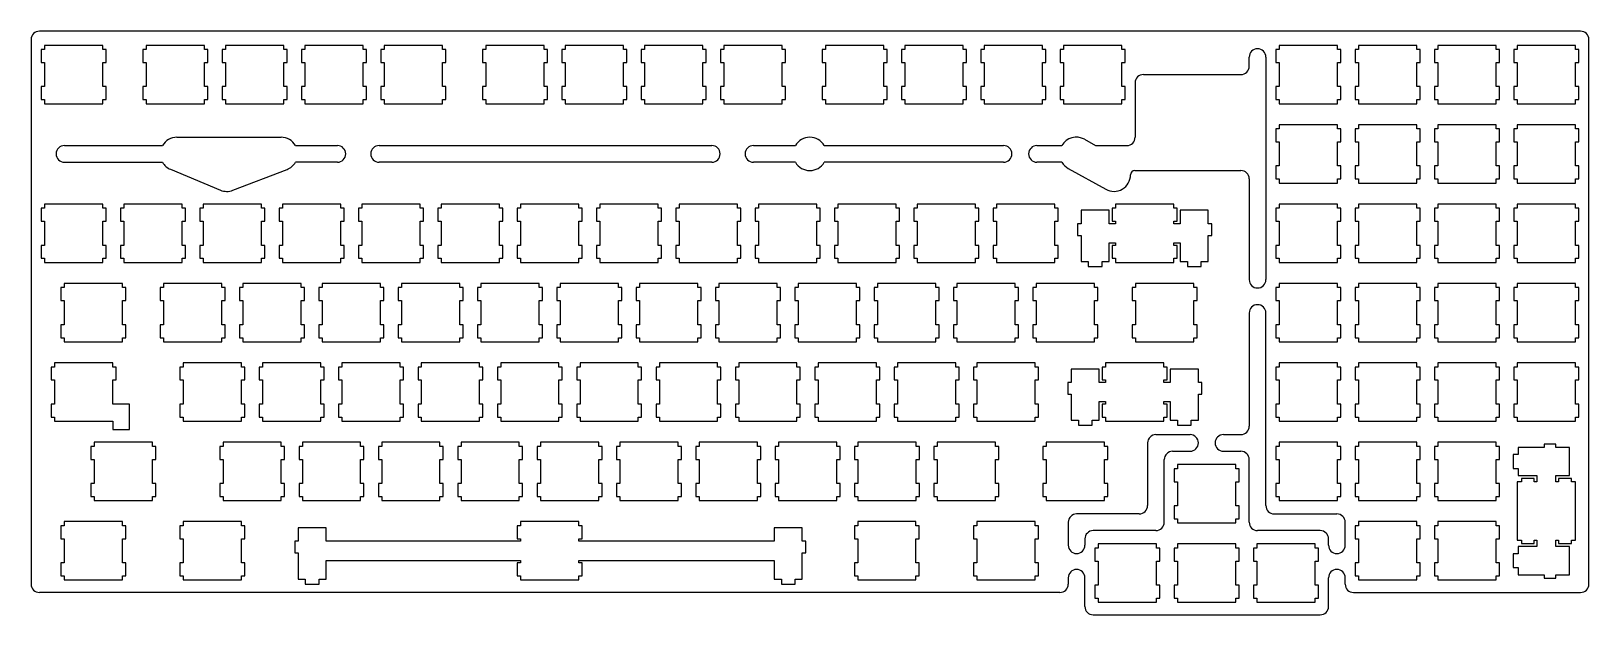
# Model space of a CAD drawing. Extents: x 23 to 397, y 95 to 235.
import ezdxf

# ---------------------------------------------------------------- set-up
doc = ezdxf.new("R2010")
doc.units = 0
doc.layers.get('0').update_dxf_attribs({"linetype": 'CONTINUOUS'})

msp = doc.modelspace()

# ---------------------------------------------------------------- linework, layer by layer
at = {"color": 7, "linetype": 'CONTINUOUS'}
for p, q in [((22.64, 233.05), (22.64, 102.35)), ((394.66, 235.05), (24.64, 235.05)), ((396.66, 102.35), (396.66, 233.05)), ((25.85, 230.65), (25.05, 230.65)), ((25.05, 230.65), (25.05, 227.55)), ((25.85, 231.65), (25.85, 230.65)), ((39.84, 231.65), (25.85, 231.65)), ((39.84, 230.65), (39.84, 231.65)), ((40.65, 230.65), (39.84, 230.65)), ((40.65, 227.55), (40.65, 230.65)), ((50.26, 230.65), (49.46, 230.65)), ((49.46, 230.65), (49.46, 227.55)), ((50.26, 231.65), (50.26, 230.65)), ((64.26, 231.65), (50.26, 231.65)), ((64.26, 230.65), (64.26, 231.65)), ((65.06, 230.65), (64.26, 230.65)), ((65.06, 227.55), (65.06, 230.65)), ((69.31, 230.65), (68.51, 230.65)), ((68.51, 230.65), (68.51, 227.55)), ((69.31, 231.65), (69.31, 230.65)), ((83.31, 231.65), (69.31, 231.65)), ((83.31, 230.65), (83.31, 231.65)), ((84.11, 230.65), (83.31, 230.65)), ((84.11, 227.55), (84.11, 230.65)), ((88.36, 230.65), (87.56, 230.65)), ((87.56, 230.65), (87.56, 227.55)), ((88.36, 231.65), (88.36, 230.65)), ((102.36, 231.65), (88.36, 231.65)), ((102.36, 230.65), (102.36, 231.65)), ((103.16, 230.65), (102.36, 230.65)), ((103.16, 227.55), (103.16, 230.65)), ((107.41, 230.65), (106.61, 230.65)), ((106.61, 230.65), (106.61, 227.55)), ((107.41, 231.65), (107.41, 230.65)), ((121.41, 231.65), (107.41, 231.65)), ((121.41, 230.65), (121.41, 231.65)), ((122.21, 230.65), (121.41, 230.65)), ((122.21, 227.55), (122.21, 230.65)), ((131.82, 230.65), (131.02, 230.65)), ((131.02, 230.65), (131.02, 227.55)), ((131.82, 231.65), (131.82, 230.65)), ((145.82, 231.65), (131.82, 231.65)), ((145.82, 230.65), (145.82, 231.65)), ((146.62, 230.65), (145.82, 230.65)), ((146.62, 227.55), (146.62, 230.65)), ((150.87, 230.65), (150.07, 230.65)), ((150.07, 230.65), (150.07, 227.55)), ((150.87, 231.65), (150.87, 230.65)), ((164.87, 231.65), (150.87, 231.65)), ((164.87, 230.65), (164.87, 231.65)), ((165.67, 230.65), (164.87, 230.65)), ((165.67, 227.55), (165.67, 230.65)), ((169.92, 230.65), (169.12, 230.65)), ((169.12, 230.65), (169.12, 227.55)), ((169.92, 231.65), (169.92, 230.65)), ((183.92, 231.65), (169.92, 231.65)), ((183.92, 230.65), (183.92, 231.65)), ((184.72, 230.65), (183.92, 230.65)), ((184.72, 227.55), (184.72, 230.65)), ((188.97, 230.65), (188.17, 230.65)), ((188.17, 230.65), (188.17, 227.55)), ((188.97, 231.65), (188.97, 230.65)), ((202.97, 231.65), (188.97, 231.65)), ((202.97, 230.65), (202.97, 231.65)), ((203.77, 230.65), (202.97, 230.65)), ((203.77, 227.55), (203.77, 230.65)), ((213.38, 230.65), (212.58, 230.65)), ((212.58, 230.65), (212.58, 227.55)), ((213.38, 231.65), (213.38, 230.65)), ((227.38, 231.65), (213.38, 231.65)), ((227.38, 230.65), (227.38, 231.65)), ((228.18, 230.65), (227.38, 230.65)), ((228.18, 227.55), (228.18, 230.65)), ((232.43, 230.65), (231.63, 230.65)), ((231.63, 230.65), (231.63, 227.55)), ((232.43, 231.65), (232.43, 230.65)), ((246.43, 231.65), (232.43, 231.65)), ((246.43, 230.65), (246.43, 231.65)), ((247.23, 230.65), (246.43, 230.65)), ((247.23, 227.55), (247.23, 230.65)), ((251.48, 230.65), (250.68, 230.65)), ((250.68, 230.65), (250.68, 227.55)), ((251.48, 231.65), (251.48, 230.65)), ((265.48, 231.65), (251.48, 231.65)), ((265.48, 230.65), (265.48, 231.65)), ((266.28, 230.65), (265.48, 230.65)), ((266.28, 227.55), (266.28, 230.65)), ((270.53, 230.65), (269.73, 230.65)), ((269.73, 230.65), (269.73, 227.55)), ((270.53, 231.65), (270.53, 230.65)), ((284.53, 231.65), (270.53, 231.65)), ((284.53, 230.65), (284.53, 231.65)), ((285.33, 230.65), (284.53, 230.65)), ((285.33, 227.55), (285.33, 230.65)), ((315.11, 226.65), (315.11, 228.85)), ((319.11, 228.85), (319.11, 175.42)), ((322.32, 230.65), (321.52, 230.65)), ((321.52, 230.65), (321.52, 227.55)), ((322.32, 231.65), (322.32, 230.65)), ((336.32, 231.65), (322.32, 231.65)), ((336.32, 230.65), (336.32, 231.65)), ((337.12, 230.65), (336.32, 230.65)), ((337.12, 227.55), (337.12, 230.65)), ((341.37, 230.65), (340.57, 230.65)), ((340.57, 230.65), (340.57, 227.55)), ((341.37, 231.65), (341.37, 230.65)), ((355.37, 231.65), (341.37, 231.65)), ((355.37, 230.65), (355.37, 231.65)), ((356.17, 230.65), (355.37, 230.65)), ((356.17, 227.55), (356.17, 230.65)), ((360.42, 230.65), (359.62, 230.65)), ((359.62, 230.65), (359.62, 227.55)), ((360.42, 231.65), (360.42, 230.65)), ((374.42, 231.65), (360.42, 231.65)), ((374.42, 230.65), (374.42, 231.65)), ((375.22, 230.65), (374.42, 230.65)), ((375.22, 227.55), (375.22, 230.65)), ((379.47, 230.65), (378.67, 230.65)), ((378.67, 230.65), (378.67, 227.55)), ((379.47, 231.65), (379.47, 230.65)), ((393.47, 231.65), (379.47, 231.65)), ((393.47, 230.65), (393.47, 231.65)), ((394.27, 230.65), (393.47, 230.65)), ((394.27, 227.55), (394.27, 230.65)), ((25.05, 227.55), (25.84, 227.55)), ((25.84, 227.55), (25.84, 221.75)), ((39.84, 221.75), (39.84, 227.55)), ((39.84, 227.55), (40.65, 227.55)), ((49.46, 227.55), (50.26, 227.55)), ((50.26, 227.55), (50.26, 221.75)), ((64.26, 221.75), (64.26, 227.55)), ((64.26, 227.55), (65.06, 227.55)), ((68.51, 227.55), (69.31, 227.55)), ((69.31, 227.55), (69.31, 221.75)), ((83.31, 221.75), (83.31, 227.55)), ((83.31, 227.55), (84.11, 227.55)), ((87.56, 227.55), (88.36, 227.55)), ((88.36, 227.55), (88.36, 221.75)), ((102.36, 221.75), (102.36, 227.55)), ((102.36, 227.55), (103.16, 227.55)), ((106.61, 227.55), (107.41, 227.55)), ((107.41, 227.55), (107.41, 221.75)), ((121.41, 221.75), (121.41, 227.55)), ((121.41, 227.55), (122.21, 227.55)), ((131.02, 227.55), (131.82, 227.55)), ((131.82, 227.55), (131.82, 221.75)), ((145.82, 221.75), (145.82, 227.55)), ((145.82, 227.55), (146.62, 227.55)), ((150.07, 227.55), (150.87, 227.55)), ((150.87, 227.55), (150.87, 221.75)), ((164.87, 221.75), (164.87, 227.55)), ((164.87, 227.55), (165.67, 227.55)), ((169.12, 227.55), (169.92, 227.55)), ((169.92, 227.55), (169.92, 221.75)), ((183.92, 221.75), (183.92, 227.55)), ((183.92, 227.55), (184.72, 227.55)), ((188.17, 227.55), (188.97, 227.55)), ((188.97, 227.55), (188.97, 221.75)), ((202.97, 221.75), (202.97, 227.55)), ((202.97, 227.55), (203.77, 227.55)), ((212.58, 227.55), (213.38, 227.55)), ((213.38, 227.55), (213.38, 221.75)), ((227.38, 221.75), (227.38, 227.55)), ((227.38, 227.55), (228.18, 227.55)), ((231.63, 227.55), (232.43, 227.55)), ((232.43, 227.55), (232.43, 221.75)), ((246.43, 221.75), (246.43, 227.55)), ((246.43, 227.55), (247.23, 227.55)), ((250.68, 227.55), (251.48, 227.55)), ((251.48, 227.55), (251.48, 221.75)), ((265.48, 221.75), (265.48, 227.55)), ((265.48, 227.55), (266.28, 227.55)), ((269.73, 227.55), (270.53, 227.55)), ((270.53, 227.55), (270.53, 221.75)), ((284.53, 221.75), (284.53, 227.55)), ((284.53, 227.55), (285.33, 227.55)), ((289.72, 224.65), (313.11, 224.65)), ((321.52, 227.55), (322.32, 227.55)), ((322.32, 227.55), (322.32, 221.75)), ((336.32, 221.75), (336.32, 227.55)), ((336.32, 227.55), (337.12, 227.55)), ((340.57, 227.55), (341.37, 227.55)), ((341.37, 227.55), (341.37, 221.75)), ((355.37, 221.75), (355.37, 227.55)), ((355.37, 227.55), (356.17, 227.55)), ((359.62, 227.55), (360.42, 227.55)), ((360.42, 227.55), (360.42, 221.75)), ((374.42, 221.75), (374.42, 227.55)), ((374.42, 227.55), (375.22, 227.55)), ((378.67, 227.55), (379.47, 227.55)), ((379.47, 227.55), (379.47, 221.75)), ((393.47, 221.75), (393.47, 227.55)), ((393.47, 227.55), (394.27, 227.55)), ((25.84, 221.75), (25.05, 221.75)), ((25.05, 221.75), (25.05, 218.65)), ((40.64, 221.75), (39.84, 221.75)), ((40.64, 218.65), (40.64, 221.75)), ((50.26, 221.75), (49.46, 221.75)), ((49.46, 221.75), (49.46, 218.65)), ((65.06, 221.75), (64.26, 221.75)), ((65.06, 218.65), (65.06, 221.75)), ((69.31, 221.75), (68.51, 221.75)), ((68.51, 221.75), (68.51, 218.65)), ((84.11, 221.75), (83.31, 221.75)), ((84.11, 218.65), (84.11, 221.75)), ((88.36, 221.75), (87.56, 221.75)), ((87.56, 221.75), (87.56, 218.65)), ((103.16, 221.75), (102.36, 221.75)), ((103.16, 218.65), (103.16, 221.75)), ((107.41, 221.75), (106.61, 221.75)), ((106.61, 221.75), (106.61, 218.65)), ((122.21, 221.75), (121.41, 221.75)), ((122.21, 218.65), (122.21, 221.75)), ((131.82, 221.75), (131.02, 221.75)), ((131.02, 221.75), (131.02, 218.65)), ((146.62, 221.75), (145.82, 221.75)), ((146.62, 218.65), (146.62, 221.75)), ((150.87, 221.75), (150.07, 221.75)), ((150.07, 221.75), (150.07, 218.65)), ((165.67, 221.75), (164.87, 221.75)), ((165.67, 218.65), (165.67, 221.75)), ((169.92, 221.75), (169.12, 221.75)), ((169.12, 221.75), (169.12, 218.65)), ((184.72, 221.75), (183.92, 221.75)), ((184.72, 218.65), (184.72, 221.75)), ((188.97, 221.75), (188.17, 221.75)), ((188.17, 221.75), (188.17, 218.65)), ((203.77, 221.75), (202.97, 221.75)), ((203.77, 218.65), (203.77, 221.75)), ((213.38, 221.75), (212.58, 221.75)), ((212.58, 221.75), (212.58, 218.65)), ((228.18, 221.75), (227.38, 221.75)), ((228.18, 218.65), (228.18, 221.75)), ((232.43, 221.75), (231.63, 221.75)), ((231.63, 221.75), (231.63, 218.65)), ((247.23, 221.75), (246.43, 221.75)), ((247.23, 218.65), (247.23, 221.75)), ((251.48, 221.75), (250.68, 221.75)), ((250.68, 221.75), (250.68, 218.65)), ((266.28, 221.75), (265.48, 221.75)), ((266.28, 218.65), (266.28, 221.75)), ((270.53, 221.75), (269.73, 221.75)), ((269.73, 221.75), (269.73, 218.65)), ((285.33, 221.75), (284.53, 221.75)), ((285.33, 218.65), (285.33, 221.75)), ((287.72, 222.65), (287.72, 209.6)), ((322.32, 221.75), (321.52, 221.75)), ((321.52, 221.75), (321.52, 218.65)), ((337.12, 221.75), (336.32, 221.75)), ((337.12, 218.65), (337.12, 221.75)), ((341.37, 221.75), (340.57, 221.75)), ((340.57, 221.75), (340.57, 218.65)), ((356.17, 221.75), (355.37, 221.75)), ((356.17, 218.65), (356.17, 221.75)), ((360.42, 221.75), (359.62, 221.75)), ((359.62, 221.75), (359.62, 218.65)), ((375.22, 221.75), (374.42, 221.75)), ((375.22, 218.65), (375.22, 221.75)), ((379.47, 221.75), (378.67, 221.75)), ((378.67, 221.75), (378.67, 218.65)), ((394.27, 221.75), (393.47, 221.75)), ((394.27, 218.65), (394.27, 221.75)), ((25.05, 218.65), (25.84, 218.65)), ((25.84, 218.65), (25.84, 217.65)), ((25.84, 217.65), (39.84, 217.65)), ((39.84, 217.65), (39.84, 218.65)), ((39.84, 218.65), (40.64, 218.65)), ((49.46, 218.65), (50.26, 218.65)), ((50.26, 218.65), (50.26, 217.65)), ((50.26, 217.65), (64.26, 217.65)), ((64.26, 217.65), (64.26, 218.65)), ((64.26, 218.65), (65.06, 218.65)), ((68.51, 218.65), (69.31, 218.65)), ((69.31, 218.65), (69.31, 217.65)), ((69.31, 217.65), (83.31, 217.65)), ((83.31, 217.65), (83.31, 218.65)), ((83.31, 218.65), (84.11, 218.65)), ((87.56, 218.65), (88.36, 218.65)), ((88.36, 218.65), (88.36, 217.65)), ((88.36, 217.65), (102.36, 217.65)), ((102.36, 217.65), (102.36, 218.65)), ((102.36, 218.65), (103.16, 218.65)), ((106.61, 218.65), (107.41, 218.65)), ((107.41, 218.65), (107.41, 217.65)), ((107.41, 217.65), (121.41, 217.65)), ((121.41, 217.65), (121.41, 218.65)), ((121.41, 218.65), (122.21, 218.65)), ((131.02, 218.65), (131.82, 218.65)), ((131.82, 218.65), (131.82, 217.65)), ((131.82, 217.65), (145.82, 217.65)), ((145.82, 217.65), (145.82, 218.65)), ((145.82, 218.65), (146.62, 218.65)), ((150.07, 218.65), (150.87, 218.65)), ((150.87, 218.65), (150.87, 217.65)), ((150.87, 217.65), (164.87, 217.65)), ((164.87, 217.65), (164.87, 218.65)), ((164.87, 218.65), (165.67, 218.65)), ((169.12, 218.65), (169.92, 218.65)), ((169.92, 218.65), (169.92, 217.65)), ((169.92, 217.65), (183.92, 217.65)), ((183.92, 217.65), (183.92, 218.65)), ((183.92, 218.65), (184.72, 218.65)), ((188.17, 218.65), (188.97, 218.65)), ((188.97, 218.65), (188.97, 217.65)), ((188.97, 217.65), (202.97, 217.65)), ((202.97, 217.65), (202.97, 218.65)), ((202.97, 218.65), (203.77, 218.65)), ((212.58, 218.65), (213.38, 218.65)), ((213.38, 218.65), (213.38, 217.65)), ((213.38, 217.65), (227.38, 217.65)), ((227.38, 217.65), (227.38, 218.65)), ((227.38, 218.65), (228.18, 218.65)), ((231.63, 218.65), (232.43, 218.65)), ((232.43, 218.65), (232.43, 217.65)), ((232.43, 217.65), (246.43, 217.65)), ((246.43, 217.65), (246.43, 218.65)), ((246.43, 218.65), (247.23, 218.65)), ((250.68, 218.65), (251.48, 218.65)), ((251.48, 218.65), (251.48, 217.65)), ((251.48, 217.65), (265.48, 217.65)), ((265.48, 217.65), (265.48, 218.65)), ((265.48, 218.65), (266.28, 218.65)), ((269.73, 218.65), (270.53, 218.65)), ((270.53, 218.65), (270.53, 217.65)), ((270.53, 217.65), (284.53, 217.65)), ((284.53, 217.65), (284.53, 218.65)), ((284.53, 218.65), (285.33, 218.65)), ((321.52, 218.65), (322.32, 218.65)), ((322.32, 218.65), (322.32, 217.65)), ((322.32, 217.65), (336.32, 217.65)), ((336.32, 217.65), (336.32, 218.65)), ((336.32, 218.65), (337.12, 218.65)), ((340.57, 218.65), (341.37, 218.65)), ((341.37, 218.65), (341.37, 217.65)), ((341.37, 217.65), (355.37, 217.65)), ((355.37, 217.65), (355.37, 218.65)), ((355.37, 218.65), (356.17, 218.65)), ((359.62, 218.65), (360.42, 218.65)), ((360.42, 218.65), (360.42, 217.65)), ((360.42, 217.65), (374.42, 217.65)), ((374.42, 217.65), (374.42, 218.65)), ((374.42, 218.65), (375.22, 218.65)), ((378.67, 218.65), (379.47, 218.65)), ((379.47, 218.65), (379.47, 217.65)), ((379.47, 217.65), (393.47, 217.65)), ((393.47, 217.65), (393.47, 218.65)), ((393.47, 218.65), (394.27, 218.65)), ((57.64, 209.6), (82.64, 209.6)), ((322.32, 211.6), (321.52, 211.6)), ((321.52, 211.6), (321.52, 208.5)), ((322.32, 212.6), (322.32, 211.6)), ((336.32, 212.6), (322.32, 212.6)), ((336.32, 211.6), (336.32, 212.6)), ((337.12, 211.6), (336.32, 211.6)), ((337.12, 208.5), (337.12, 211.6)), ((341.37, 211.6), (340.57, 211.6)), ((340.57, 211.6), (340.57, 208.5)), ((341.37, 212.6), (341.37, 211.6)), ((355.37, 212.6), (341.37, 212.6)), ((355.37, 211.6), (355.37, 212.6)), ((356.17, 211.6), (355.37, 211.6)), ((356.17, 208.5), (356.17, 211.6)), ((360.42, 211.6), (359.62, 211.6)), ((359.62, 211.6), (359.62, 208.5)), ((360.42, 212.6), (360.42, 211.6)), ((374.42, 212.6), (360.42, 212.6)), ((374.42, 211.6), (374.42, 212.6)), ((375.22, 211.6), (374.42, 211.6)), ((375.22, 208.5), (375.22, 211.6)), ((379.47, 211.6), (378.67, 211.6)), ((378.67, 211.6), (378.67, 208.5)), ((379.47, 212.6), (379.47, 211.6)), ((393.47, 212.6), (379.47, 212.6)), ((393.47, 211.6), (393.47, 212.6)), ((394.27, 211.6), (393.47, 211.6)), ((394.27, 208.5), (394.27, 211.6)), ((30.64, 207.6), (54.18, 207.6)), ((86.11, 207.6), (96.18, 207.6)), ((106.18, 207.6), (186.08, 207.6)), ((196.08, 207.6), (206.14, 207.6)), ((213.07, 207.6), (256.14, 207.6)), ((264.14, 207.6), (270.14, 207.6)), ((275.55, 209.1), (278.24, 207.6)), ((278.24, 207.6), (285.72, 207.6)), ((321.52, 208.5), (322.32, 208.5)), ((322.32, 208.5), (322.32, 202.7)), ((336.32, 202.7), (336.32, 208.5)), ((336.32, 208.5), (337.12, 208.5)), ((340.57, 208.5), (341.37, 208.5)), ((341.37, 208.5), (341.37, 202.7)), ((355.37, 202.7), (355.37, 208.5)), ((355.37, 208.5), (356.17, 208.5)), ((359.62, 208.5), (360.42, 208.5)), ((360.42, 208.5), (360.42, 202.7)), ((374.42, 202.7), (374.42, 208.5)), ((374.42, 208.5), (375.22, 208.5)), ((378.67, 208.5), (379.47, 208.5)), ((379.47, 208.5), (379.47, 202.7)), ((393.47, 202.7), (393.47, 208.5)), ((393.47, 208.5), (394.27, 208.5)), ((30.64, 203.6), (54.18, 203.6)), ((96.18, 203.6), (86.11, 203.6)), ((186.08, 203.6), (106.18, 203.6)), ((206.14, 203.6), (196.08, 203.6)), ((256.14, 203.6), (213.07, 203.6)), ((270.14, 203.6), (264.14, 203.6)), ((271.66, 202.11), (280.66, 197.11)), ((322.32, 202.7), (321.52, 202.7)), ((321.52, 202.7), (321.52, 199.6)), ((337.12, 202.7), (336.32, 202.7)), ((337.12, 199.6), (337.12, 202.7)), ((341.37, 202.7), (340.57, 202.7)), ((340.57, 202.7), (340.57, 199.6)), ((356.17, 202.7), (355.37, 202.7)), ((356.17, 199.6), (356.17, 202.7)), ((360.42, 202.7), (359.62, 202.7)), ((359.62, 202.7), (359.62, 199.6)), ((375.22, 202.7), (374.42, 202.7)), ((375.22, 199.6), (375.22, 202.7)), ((379.47, 202.7), (378.67, 202.7)), ((378.67, 202.7), (378.67, 199.6)), ((394.27, 202.7), (393.47, 202.7)), ((394.27, 199.6), (394.27, 202.7)), ((56.11, 201.91), (68.11, 196.91)), ((71.08, 196.87), (84.08, 201.87)), ((287.61, 201.6), (313.11, 201.6)), ((315.11, 199.6), (315.11, 175.42)), ((321.52, 199.6), (322.32, 199.6)), ((322.32, 199.6), (322.32, 198.6)), ((322.32, 198.6), (336.32, 198.6)), ((336.32, 198.6), (336.32, 199.6)), ((336.32, 199.6), (337.12, 199.6)), ((340.57, 199.6), (341.37, 199.6)), ((341.37, 199.6), (341.37, 198.6)), ((341.37, 198.6), (355.37, 198.6)), ((355.37, 198.6), (355.37, 199.6)), ((355.37, 199.6), (356.17, 199.6)), ((359.62, 199.6), (360.42, 199.6)), ((360.42, 199.6), (360.42, 198.6)), ((360.42, 198.6), (374.42, 198.6)), ((374.42, 198.6), (374.42, 199.6)), ((374.42, 199.6), (375.22, 199.6)), ((378.67, 199.6), (379.47, 199.6)), ((379.47, 199.6), (379.47, 198.6)), ((379.47, 198.6), (393.47, 198.6)), ((393.47, 198.6), (393.47, 199.6)), ((393.47, 199.6), (394.27, 199.6)), ((25.84, 192.55), (25.05, 192.55)), ((25.05, 192.55), (25.05, 189.45)), ((25.84, 193.55), (25.84, 192.55)), ((39.84, 193.55), (25.84, 193.55)), ((39.84, 192.55), (39.84, 193.55)), ((40.64, 192.55), (39.84, 192.55)), ((40.64, 189.45), (40.64, 192.55)), ((44.89, 192.55), (44.1, 192.55)), ((44.1, 192.55), (44.1, 189.45)), ((44.89, 193.55), (44.89, 192.55)), ((58.89, 193.55), (44.89, 193.55)), ((58.89, 192.55), (58.89, 193.55)), ((59.69, 192.55), (58.89, 192.55)), ((59.69, 189.45), (59.69, 192.55)), ((63.94, 192.55), (63.15, 192.55)), ((63.15, 192.55), (63.15, 189.45)), ((63.94, 193.55), (63.94, 192.55)), ((77.94, 193.55), (63.94, 193.55)), ((77.94, 192.55), (77.94, 193.55)), ((78.74, 192.55), (77.94, 192.55)), ((78.74, 189.45), (78.74, 192.55)), ((82.99, 192.55), (82.2, 192.55)), ((82.2, 192.55), (82.2, 189.45)), ((82.99, 193.55), (82.99, 192.55)), ((96.99, 193.55), (82.99, 193.55)), ((96.99, 192.55), (96.99, 193.55)), ((97.79, 192.55), (96.99, 192.55)), ((97.79, 189.45), (97.79, 192.55)), ((102.04, 192.55), (101.25, 192.55)), ((101.25, 192.55), (101.25, 189.45)), ((102.04, 193.55), (102.04, 192.55)), ((116.04, 193.55), (102.04, 193.55)), ((116.04, 192.55), (116.04, 193.55)), ((116.84, 192.55), (116.04, 192.55)), ((116.84, 189.45), (116.84, 192.55)), ((121.09, 192.55), (120.3, 192.55)), ((120.3, 192.55), (120.3, 189.45)), ((121.09, 193.55), (121.09, 192.55)), ((135.09, 193.55), (121.09, 193.55)), ((135.09, 192.55), (135.09, 193.55)), ((135.89, 192.55), (135.09, 192.55)), ((135.89, 189.45), (135.89, 192.55)), ((140.14, 192.55), (139.35, 192.55)), ((139.35, 192.55), (139.35, 189.45)), ((140.14, 193.55), (140.14, 192.55)), ((154.14, 193.55), (140.14, 193.55)), ((154.14, 192.55), (154.14, 193.55)), ((154.94, 192.55), (154.14, 192.55)), ((154.94, 189.45), (154.94, 192.55)), ((159.19, 192.55), (158.4, 192.55)), ((158.4, 192.55), (158.4, 189.45)), ((159.19, 193.55), (159.19, 192.55)), ((173.19, 193.55), (159.19, 193.55)), ((173.19, 192.55), (173.19, 193.55)), ((173.99, 192.55), (173.19, 192.55)), ((173.99, 189.45), (173.99, 192.55)), ((178.24, 192.55), (177.45, 192.55)), ((177.45, 192.55), (177.45, 189.45)), ((178.24, 193.55), (178.24, 192.55)), ((192.24, 193.55), (178.24, 193.55)), ((192.24, 192.55), (192.24, 193.55)), ((193.04, 192.55), (192.24, 192.55)), ((193.04, 189.45), (193.04, 192.55)), ((197.29, 192.55), (196.5, 192.55)), ((196.5, 192.55), (196.5, 189.45)), ((197.29, 193.55), (197.29, 192.55)), ((211.29, 193.55), (197.29, 193.55)), ((211.29, 192.55), (211.29, 193.55)), ((212.09, 192.55), (211.29, 192.55)), ((212.09, 189.45), (212.09, 192.55)), ((216.34, 192.55), (215.55, 192.55)), ((215.55, 192.55), (215.55, 189.45)), ((216.34, 193.55), (216.34, 192.55)), ((230.34, 193.55), (216.34, 193.55)), ((230.34, 192.55), (230.34, 193.55)), ((231.14, 192.55), (230.34, 192.55)), ((231.14, 189.45), (231.14, 192.55)), ((235.39, 192.55), (234.6, 192.55)), ((234.6, 192.55), (234.6, 189.45)), ((235.39, 193.55), (235.39, 192.55)), ((249.39, 193.55), (235.39, 193.55)), ((249.39, 192.55), (249.39, 193.55)), ((250.19, 192.55), (249.39, 192.55)), ((250.19, 189.45), (250.19, 192.55)), ((254.44, 192.55), (253.65, 192.55)), ((253.65, 192.55), (253.65, 189.45)), ((254.44, 193.55), (254.44, 192.55)), ((268.44, 193.55), (254.44, 193.55)), ((268.44, 192.55), (268.44, 193.55)), ((269.24, 192.55), (268.44, 192.55)), ((269.24, 189.45), (269.24, 192.55)), ((281.49, 192.08), (274.74, 192.08)), ((274.74, 192.08), (274.74, 188.85)), ((281.49, 188.85), (281.49, 192.08)), ((283.02, 192.55), (282.22, 192.55)), ((282.22, 192.55), (282.22, 189.45)), ((283.02, 193.55), (283.02, 192.55)), ((297.02, 193.55), (283.02, 193.55)), ((297.02, 192.55), (297.02, 193.55)), ((297.82, 192.55), (297.02, 192.55)), ((297.82, 189.45), (297.82, 192.55)), ((305.29, 192.08), (298.54, 192.08)), ((298.54, 192.08), (298.54, 188.85)), ((305.29, 188.85), (305.29, 192.08)), ((322.32, 192.55), (321.52, 192.55)), ((321.52, 192.55), (321.52, 189.45)), ((322.32, 193.55), (322.32, 192.55)), ((336.32, 193.55), (322.32, 193.55)), ((336.32, 192.55), (336.32, 193.55)), ((337.12, 192.55), (336.32, 192.55)), ((337.12, 189.45), (337.12, 192.55)), ((341.37, 192.55), (340.57, 192.55)), ((340.57, 192.55), (340.57, 189.45)), ((341.37, 193.55), (341.37, 192.55)), ((355.37, 193.55), (341.37, 193.55)), ((355.37, 192.55), (355.37, 193.55)), ((356.17, 192.55), (355.37, 192.55)), ((356.17, 189.45), (356.17, 192.55)), ((360.42, 192.55), (359.62, 192.55)), ((359.62, 192.55), (359.62, 189.45)), ((360.42, 193.55), (360.42, 192.55)), ((374.42, 193.55), (360.42, 193.55)), ((374.42, 192.55), (374.42, 193.55)), ((375.22, 192.55), (374.42, 192.55)), ((375.22, 189.45), (375.22, 192.55)), ((379.47, 192.55), (378.67, 192.55)), ((378.67, 192.55), (378.67, 189.45)), ((379.47, 193.55), (379.47, 192.55)), ((393.47, 193.55), (379.47, 193.55)), ((393.47, 192.55), (393.47, 193.55)), ((394.27, 192.55), (393.47, 192.55)), ((394.27, 189.45), (394.27, 192.55)), ((25.05, 189.45), (25.84, 189.45)), ((25.84, 189.45), (25.84, 183.65)), ((39.84, 183.65), (39.84, 189.45)), ((39.84, 189.45), (40.64, 189.45)), ((44.1, 189.45), (44.89, 189.45)), ((44.89, 189.45), (44.89, 183.65)), ((58.89, 183.65), (58.89, 189.45)), ((58.89, 189.45), (59.69, 189.45)), ((63.15, 189.45), (63.94, 189.45)), ((63.94, 189.45), (63.94, 183.65)), ((77.94, 183.65), (77.94, 189.45)), ((77.94, 189.45), (78.74, 189.45)), ((82.2, 189.45), (82.99, 189.45)), ((82.99, 189.45), (82.99, 183.65)), ((96.99, 183.65), (96.99, 189.45)), ((96.99, 189.45), (97.79, 189.45)), ((101.25, 189.45), (102.04, 189.45)), ((102.04, 189.45), (102.04, 183.65)), ((116.04, 183.65), (116.04, 189.45)), ((116.04, 189.45), (116.84, 189.45)), ((120.3, 189.45), (121.09, 189.45)), ((121.09, 189.45), (121.09, 183.65)), ((135.09, 183.65), (135.09, 189.45)), ((135.09, 189.45), (135.89, 189.45)), ((139.35, 189.45), (140.14, 189.45)), ((140.14, 189.45), (140.14, 183.65)), ((154.14, 183.65), (154.14, 189.45)), ((154.14, 189.45), (154.94, 189.45)), ((158.4, 189.45), (159.19, 189.45)), ((159.19, 189.45), (159.19, 183.65)), ((173.19, 183.65), (173.19, 189.45)), ((173.19, 189.45), (173.99, 189.45)), ((177.45, 189.45), (178.24, 189.45)), ((178.24, 189.45), (178.24, 183.65)), ((192.24, 183.65), (192.24, 189.45)), ((192.24, 189.45), (193.04, 189.45)), ((196.5, 189.45), (197.29, 189.45)), ((197.29, 189.45), (197.29, 183.65)), ((211.29, 183.65), (211.29, 189.45)), ((211.29, 189.45), (212.09, 189.45)), ((215.55, 189.45), (216.34, 189.45)), ((216.34, 189.45), (216.34, 183.65)), ((230.34, 183.65), (230.34, 189.45)), ((230.34, 189.45), (231.14, 189.45)), ((234.6, 189.45), (235.39, 189.45)), ((235.39, 189.45), (235.39, 183.65)), ((249.39, 183.65), (249.39, 189.45)), ((249.39, 189.45), (250.19, 189.45)), ((253.65, 189.45), (254.44, 189.45)), ((254.44, 189.45), (254.44, 183.65)), ((268.44, 183.65), (268.44, 189.45)), ((268.44, 189.45), (269.24, 189.45)), ((274.74, 188.85), (273.92, 188.85)), ((273.92, 188.85), (273.92, 186.05)), ((283.02, 188.85), (281.49, 188.85)), ((282.22, 189.45), (283.02, 189.45)), ((283.02, 189.45), (283.02, 188.85)), ((297.02, 188.85), (297.02, 189.45)), ((297.02, 189.45), (297.82, 189.45)), ((298.54, 188.85), (297.02, 188.85)), ((306.12, 188.85), (305.29, 188.85)), ((306.12, 186.05), (306.12, 188.85)), ((321.52, 189.45), (322.32, 189.45)), ((322.32, 189.45), (322.32, 183.65)), ((336.32, 183.65), (336.32, 189.45)), ((336.32, 189.45), (337.12, 189.45)), ((340.57, 189.45), (341.37, 189.45)), ((341.37, 189.45), (341.37, 183.65)), ((355.37, 183.65), (355.37, 189.45)), ((355.37, 189.45), (356.17, 189.45)), ((359.62, 189.45), (360.42, 189.45)), ((360.42, 189.45), (360.42, 183.65)), ((374.42, 183.65), (374.42, 189.45)), ((374.42, 189.45), (375.22, 189.45)), ((378.67, 189.45), (379.47, 189.45)), ((379.47, 189.45), (379.47, 183.65)), ((393.47, 183.65), (393.47, 189.45)), ((393.47, 189.45), (394.27, 189.45)), ((25.84, 183.65), (25.05, 183.65)), ((25.05, 183.65), (25.05, 180.55)), ((40.64, 183.65), (39.84, 183.65)), ((40.64, 180.55), (40.64, 183.65)), ((44.89, 183.65), (44.1, 183.65)), ((44.1, 183.65), (44.1, 180.55)), ((59.69, 183.65), (58.89, 183.65)), ((59.69, 180.55), (59.69, 183.65)), ((63.94, 183.65), (63.15, 183.65)), ((63.15, 183.65), (63.15, 180.55)), ((78.74, 183.65), (77.94, 183.65)), ((78.74, 180.55), (78.74, 183.65)), ((82.99, 183.65), (82.2, 183.65)), ((82.2, 183.65), (82.2, 180.55)), ((97.79, 183.65), (96.99, 183.65)), ((97.79, 180.55), (97.79, 183.65)), ((102.04, 183.65), (101.25, 183.65)), ((101.25, 183.65), (101.25, 180.55)), ((116.84, 183.65), (116.04, 183.65)), ((116.84, 180.55), (116.84, 183.65)), ((121.09, 183.65), (120.3, 183.65)), ((120.3, 183.65), (120.3, 180.55)), ((135.89, 183.65), (135.09, 183.65)), ((135.89, 180.55), (135.89, 183.65)), ((140.14, 183.65), (139.35, 183.65)), ((139.35, 183.65), (139.35, 180.55)), ((154.94, 183.65), (154.14, 183.65)), ((154.94, 180.55), (154.94, 183.65)), ((159.19, 183.65), (158.4, 183.65)), ((158.4, 183.65), (158.4, 180.55)), ((173.99, 183.65), (173.19, 183.65)), ((173.99, 180.55), (173.99, 183.65)), ((178.24, 183.65), (177.45, 183.65)), ((177.45, 183.65), (177.45, 180.55)), ((193.04, 183.65), (192.24, 183.65)), ((193.04, 180.55), (193.04, 183.65)), ((197.29, 183.65), (196.5, 183.65)), ((196.5, 183.65), (196.5, 180.55)), ((212.09, 183.65), (211.29, 183.65)), ((212.09, 180.55), (212.09, 183.65)), ((216.34, 183.65), (215.55, 183.65)), ((215.55, 183.65), (215.55, 180.55)), ((231.14, 183.65), (230.34, 183.65)), ((231.14, 180.55), (231.14, 183.65)), ((235.39, 183.65), (234.6, 183.65)), ((234.6, 183.65), (234.6, 180.55)), ((250.19, 183.65), (249.39, 183.65)), ((250.19, 180.55), (250.19, 183.65)), ((254.44, 183.65), (253.65, 183.65)), ((253.65, 183.65), (253.65, 180.55)), ((269.24, 183.65), (268.44, 183.65)), ((269.24, 180.55), (269.24, 183.65)), ((273.92, 186.05), (274.74, 186.05)), ((274.74, 186.05), (274.74, 179.78)), ((281.49, 179.78), (281.49, 184.25)), ((281.49, 184.25), (283.02, 184.25)), ((283.02, 183.65), (282.22, 183.65)), ((282.22, 183.65), (282.22, 180.55)), ((283.02, 184.25), (283.02, 183.65)), ((297.02, 183.65), (297.02, 184.25)), ((297.02, 184.25), (298.54, 184.25)), ((297.82, 183.65), (297.02, 183.65)), ((297.82, 180.55), (297.82, 183.65)), ((298.54, 184.25), (298.54, 179.78)), ((305.29, 179.78), (305.29, 186.05)), ((305.29, 186.05), (306.12, 186.05)), ((322.32, 183.65), (321.52, 183.65)), ((321.52, 183.65), (321.52, 180.55)), ((337.12, 183.65), (336.32, 183.65)), ((337.12, 180.55), (337.12, 183.65)), ((341.37, 183.65), (340.57, 183.65)), ((340.57, 183.65), (340.57, 180.55)), ((356.17, 183.65), (355.37, 183.65)), ((356.17, 180.55), (356.17, 183.65)), ((360.42, 183.65), (359.62, 183.65)), ((359.62, 183.65), (359.62, 180.55)), ((375.22, 183.65), (374.42, 183.65)), ((375.22, 180.55), (375.22, 183.65)), ((379.47, 183.65), (378.67, 183.65)), ((378.67, 183.65), (378.67, 180.55)), ((394.27, 183.65), (393.47, 183.65)), ((394.27, 180.55), (394.27, 183.65)), ((25.05, 180.55), (25.84, 180.55)), ((25.84, 180.55), (25.84, 179.55)), ((25.84, 179.55), (39.84, 179.55)), ((39.84, 179.55), (39.84, 180.55)), ((39.84, 180.55), (40.64, 180.55)), ((44.1, 180.55), (44.89, 180.55)), ((44.89, 180.55), (44.89, 179.55)), ((44.89, 179.55), (58.89, 179.55)), ((58.89, 179.55), (58.89, 180.55)), ((58.89, 180.55), (59.69, 180.55)), ((63.15, 180.55), (63.94, 180.55)), ((63.94, 180.55), (63.94, 179.55)), ((63.94, 179.55), (77.94, 179.55)), ((77.94, 179.55), (77.94, 180.55)), ((77.94, 180.55), (78.74, 180.55)), ((82.2, 180.55), (82.99, 180.55)), ((82.99, 180.55), (82.99, 179.55)), ((82.99, 179.55), (96.99, 179.55)), ((96.99, 179.55), (96.99, 180.55)), ((96.99, 180.55), (97.79, 180.55)), ((101.25, 180.55), (102.04, 180.55)), ((102.04, 180.55), (102.04, 179.55)), ((102.04, 179.55), (116.04, 179.55)), ((116.04, 179.55), (116.04, 180.55)), ((116.04, 180.55), (116.84, 180.55)), ((120.3, 180.55), (121.09, 180.55)), ((121.09, 180.55), (121.09, 179.55)), ((121.09, 179.55), (135.09, 179.55)), ((135.09, 179.55), (135.09, 180.55)), ((135.09, 180.55), (135.89, 180.55)), ((139.35, 180.55), (140.14, 180.55)), ((140.14, 180.55), (140.14, 179.55)), ((140.14, 179.55), (154.14, 179.55)), ((154.14, 179.55), (154.14, 180.55)), ((154.14, 180.55), (154.94, 180.55)), ((158.4, 180.55), (159.19, 180.55)), ((159.19, 180.55), (159.19, 179.55)), ((159.19, 179.55), (173.19, 179.55)), ((173.19, 179.55), (173.19, 180.55)), ((173.19, 180.55), (173.99, 180.55)), ((177.45, 180.55), (178.24, 180.55)), ((178.24, 180.55), (178.24, 179.55)), ((178.24, 179.55), (192.24, 179.55)), ((192.24, 179.55), (192.24, 180.55)), ((192.24, 180.55), (193.04, 180.55)), ((196.5, 180.55), (197.29, 180.55)), ((197.29, 180.55), (197.29, 179.55)), ((197.29, 179.55), (211.29, 179.55)), ((211.29, 179.55), (211.29, 180.55)), ((211.29, 180.55), (212.09, 180.55)), ((215.55, 180.55), (216.34, 180.55)), ((216.34, 180.55), (216.34, 179.55)), ((216.34, 179.55), (230.34, 179.55)), ((230.34, 179.55), (230.34, 180.55)), ((230.34, 180.55), (231.14, 180.55)), ((234.6, 180.55), (235.39, 180.55)), ((235.39, 180.55), (235.39, 179.55)), ((235.39, 179.55), (249.39, 179.55)), ((249.39, 179.55), (249.39, 180.55)), ((249.39, 180.55), (250.19, 180.55)), ((253.65, 180.55), (254.44, 180.55)), ((254.44, 180.55), (254.44, 179.55)), ((254.44, 179.55), (268.44, 179.55)), ((268.44, 179.55), (268.44, 180.55)), ((268.44, 180.55), (269.24, 180.55)), ((274.74, 179.78), (276.47, 179.78)), ((276.47, 179.78), (276.47, 178.58)), ((279.77, 178.58), (279.77, 179.78)), ((279.77, 179.78), (281.49, 179.78)), ((282.22, 180.55), (283.02, 180.55)), ((283.02, 180.55), (283.02, 179.55)), ((283.02, 179.55), (297.02, 179.55)), ((297.02, 179.55), (297.02, 180.55)), ((297.02, 180.55), (297.82, 180.55)), ((298.54, 179.78), (300.27, 179.78)), ((300.27, 179.78), (300.27, 178.58)), ((303.57, 178.58), (303.57, 179.78)), ((303.57, 179.78), (305.29, 179.78)), ((321.52, 180.55), (322.32, 180.55)), ((322.32, 180.55), (322.32, 179.55)), ((322.32, 179.55), (336.32, 179.55)), ((336.32, 179.55), (336.32, 180.55)), ((336.32, 180.55), (337.12, 180.55)), ((340.57, 180.55), (341.37, 180.55)), ((341.37, 180.55), (341.37, 179.55)), ((341.37, 179.55), (355.37, 179.55)), ((355.37, 179.55), (355.37, 180.55)), ((355.37, 180.55), (356.17, 180.55)), ((359.62, 180.55), (360.42, 180.55)), ((360.42, 180.55), (360.42, 179.55)), ((360.42, 179.55), (374.42, 179.55)), ((374.42, 179.55), (374.42, 180.55)), ((374.42, 180.55), (375.22, 180.55)), ((378.67, 180.55), (379.47, 180.55)), ((379.47, 180.55), (379.47, 179.55)), ((379.47, 179.55), (393.47, 179.55)), ((393.47, 179.55), (393.47, 180.55)), ((393.47, 180.55), (394.27, 180.55)), ((276.47, 178.58), (279.77, 178.58)), ((300.27, 178.58), (303.57, 178.58)), ((30.61, 173.5), (29.81, 173.5)), ((29.81, 173.5), (29.81, 170.4)), ((30.61, 174.5), (30.61, 173.5)), ((44.61, 174.5), (30.61, 174.5)), ((44.61, 173.5), (44.61, 174.5)), ((45.41, 173.5), (44.61, 173.5)), ((45.41, 170.4), (45.41, 173.5)), ((54.42, 173.5), (53.62, 173.5)), ((53.62, 173.5), (53.62, 170.4)), ((54.42, 174.5), (54.42, 173.5)), ((68.42, 174.5), (54.42, 174.5)), ((68.42, 173.5), (68.42, 174.5)), ((69.22, 173.5), (68.42, 173.5)), ((69.22, 170.4), (69.22, 173.5)), ((73.47, 173.5), (72.67, 173.5)), ((72.67, 173.5), (72.67, 170.4)), ((73.47, 174.5), (73.47, 173.5)), ((87.47, 174.5), (73.47, 174.5)), ((87.47, 173.5), (87.47, 174.5)), ((88.27, 173.5), (87.47, 173.5)), ((88.27, 170.4), (88.27, 173.5)), ((92.52, 173.5), (91.72, 173.5)), ((91.72, 173.5), (91.72, 170.4)), ((92.52, 174.5), (92.52, 173.5)), ((106.52, 174.5), (92.52, 174.5)), ((106.52, 173.5), (106.52, 174.5)), ((107.32, 173.5), (106.52, 173.5)), ((107.32, 170.4), (107.32, 173.5)), ((111.57, 173.5), (110.77, 173.5)), ((110.77, 173.5), (110.77, 170.4)), ((111.57, 174.5), (111.57, 173.5)), ((125.57, 174.5), (111.57, 174.5)), ((125.57, 173.5), (125.57, 174.5)), ((126.37, 173.5), (125.57, 173.5)), ((126.37, 170.4), (126.37, 173.5)), ((130.62, 173.5), (129.82, 173.5)), ((129.82, 173.5), (129.82, 170.4)), ((130.62, 174.5), (130.62, 173.5)), ((144.62, 174.5), (130.62, 174.5)), ((144.62, 173.5), (144.62, 174.5)), ((145.42, 173.5), (144.62, 173.5)), ((145.42, 170.4), (145.42, 173.5)), ((149.67, 173.5), (148.87, 173.5)), ((148.87, 173.5), (148.87, 170.4)), ((149.67, 174.5), (149.67, 173.5)), ((163.67, 174.5), (149.67, 174.5)), ((163.67, 173.5), (163.67, 174.5)), ((164.47, 173.5), (163.67, 173.5)), ((164.47, 170.4), (164.47, 173.5)), ((168.72, 173.5), (167.92, 173.5)), ((167.92, 173.5), (167.92, 170.4)), ((168.72, 174.5), (168.72, 173.5)), ((182.72, 174.5), (168.72, 174.5)), ((182.72, 173.5), (182.72, 174.5)), ((183.52, 173.5), (182.72, 173.5)), ((183.52, 170.4), (183.52, 173.5)), ((187.77, 173.5), (186.97, 173.5)), ((186.97, 173.5), (186.97, 170.4)), ((187.77, 174.5), (187.77, 173.5)), ((201.77, 174.5), (187.77, 174.5)), ((201.77, 173.5), (201.77, 174.5)), ((202.57, 173.5), (201.77, 173.5)), ((202.57, 170.4), (202.57, 173.5)), ((206.82, 173.5), (206.02, 173.5)), ((206.02, 173.5), (206.02, 170.4)), ((206.82, 174.5), (206.82, 173.5)), ((220.82, 174.5), (206.82, 174.5)), ((220.82, 173.5), (220.82, 174.5)), ((221.62, 173.5), (220.82, 173.5)), ((221.62, 170.4), (221.62, 173.5)), ((225.87, 173.5), (225.07, 173.5)), ((225.07, 173.5), (225.07, 170.4)), ((225.87, 174.5), (225.87, 173.5)), ((239.87, 174.5), (225.87, 174.5)), ((239.87, 173.5), (239.87, 174.5)), ((240.67, 173.5), (239.87, 173.5)), ((240.67, 170.4), (240.67, 173.5)), ((244.92, 173.5), (244.12, 173.5)), ((244.12, 173.5), (244.12, 170.4)), ((244.92, 174.5), (244.92, 173.5)), ((258.92, 174.5), (244.92, 174.5)), ((258.92, 173.5), (258.92, 174.5)), ((259.72, 173.5), (258.92, 173.5)), ((259.72, 170.4), (259.72, 173.5)), ((263.97, 173.5), (263.17, 173.5)), ((263.17, 173.5), (263.17, 170.4)), ((263.97, 174.5), (263.97, 173.5)), ((277.97, 174.5), (263.97, 174.5)), ((277.97, 173.5), (277.97, 174.5)), ((278.77, 173.5), (277.97, 173.5)), ((278.77, 170.4), (278.77, 173.5)), ((287.78, 173.5), (286.98, 173.5)), ((286.98, 173.5), (286.98, 170.4)), ((287.78, 174.5), (287.78, 173.5)), ((301.78, 174.5), (287.78, 174.5)), ((301.78, 173.5), (301.78, 174.5)), ((302.58, 173.5), (301.78, 173.5)), ((302.58, 170.4), (302.58, 173.5)), ((322.32, 173.5), (321.52, 173.5)), ((321.52, 173.5), (321.52, 170.4)), ((322.32, 174.5), (322.32, 173.5)), ((336.32, 174.5), (322.32, 174.5)), ((336.32, 173.5), (336.32, 174.5)), ((337.12, 173.5), (336.32, 173.5)), ((337.12, 170.4), (337.12, 173.5)), ((341.37, 173.5), (340.57, 173.5)), ((340.57, 173.5), (340.57, 170.4)), ((341.37, 174.5), (341.37, 173.5)), ((355.37, 174.5), (341.37, 174.5)), ((355.37, 173.5), (355.37, 174.5)), ((356.17, 173.5), (355.37, 173.5)), ((356.17, 170.4), (356.17, 173.5)), ((360.42, 173.5), (359.62, 173.5)), ((359.62, 173.5), (359.62, 170.4)), ((360.42, 174.5), (360.42, 173.5)), ((374.42, 174.5), (360.42, 174.5)), ((374.42, 173.5), (374.42, 174.5)), ((375.22, 173.5), (374.42, 173.5)), ((375.22, 170.4), (375.22, 173.5)), ((379.47, 173.5), (378.67, 173.5)), ((378.67, 173.5), (378.67, 170.4)), ((379.47, 174.5), (379.47, 173.5)), ((393.47, 174.5), (379.47, 174.5)), ((393.47, 173.5), (393.47, 174.5)), ((394.27, 173.5), (393.47, 173.5)), ((394.27, 170.4), (394.27, 173.5)), ((29.81, 170.4), (30.61, 170.4)), ((30.61, 170.4), (30.61, 164.6)), ((44.61, 164.6), (44.61, 170.4)), ((44.61, 170.4), (45.41, 170.4)), ((53.62, 170.4), (54.42, 170.4)), ((54.42, 170.4), (54.42, 164.6)), ((68.42, 164.6), (68.42, 170.4)), ((68.42, 170.4), (69.22, 170.4)), ((72.67, 170.4), (73.47, 170.4)), ((73.47, 170.4), (73.47, 164.6)), ((87.47, 164.6), (87.47, 170.4)), ((87.47, 170.4), (88.27, 170.4)), ((91.72, 170.4), (92.52, 170.4)), ((92.52, 170.4), (92.52, 164.6)), ((106.52, 164.6), (106.52, 170.4)), ((106.52, 170.4), (107.32, 170.4)), ((110.77, 170.4), (111.57, 170.4)), ((111.57, 170.4), (111.57, 164.6)), ((125.57, 164.6), (125.57, 170.4)), ((125.57, 170.4), (126.37, 170.4)), ((129.82, 170.4), (130.62, 170.4)), ((130.62, 170.4), (130.62, 164.6)), ((144.62, 164.6), (144.62, 170.4)), ((144.62, 170.4), (145.42, 170.4)), ((148.87, 170.4), (149.67, 170.4)), ((149.67, 170.4), (149.67, 164.6)), ((163.67, 164.6), (163.67, 170.4)), ((163.67, 170.4), (164.47, 170.4)), ((167.92, 170.4), (168.72, 170.4)), ((168.72, 170.4), (168.72, 164.6)), ((182.72, 164.6), (182.72, 170.4)), ((182.72, 170.4), (183.52, 170.4)), ((186.97, 170.4), (187.77, 170.4)), ((187.77, 170.4), (187.77, 164.6)), ((201.77, 164.6), (201.77, 170.4)), ((201.77, 170.4), (202.57, 170.4)), ((206.02, 170.4), (206.82, 170.4)), ((206.82, 170.4), (206.82, 164.6)), ((220.82, 164.6), (220.82, 170.4)), ((220.82, 170.4), (221.62, 170.4)), ((225.07, 170.4), (225.87, 170.4)), ((225.87, 170.4), (225.87, 164.6)), ((239.87, 164.6), (239.87, 170.4)), ((239.87, 170.4), (240.67, 170.4)), ((244.12, 170.4), (244.92, 170.4)), ((244.92, 170.4), (244.92, 164.6)), ((258.92, 164.6), (258.92, 170.4)), ((258.92, 170.4), (259.72, 170.4)), ((263.17, 170.4), (263.97, 170.4)), ((263.97, 170.4), (263.97, 164.6)), ((277.97, 164.6), (277.97, 170.4)), ((277.97, 170.4), (278.77, 170.4)), ((286.98, 170.4), (287.78, 170.4)), ((287.78, 170.4), (287.78, 164.6)), ((301.78, 164.6), (301.78, 170.4)), ((301.78, 170.4), (302.58, 170.4)), ((321.52, 170.4), (322.32, 170.4)), ((322.32, 170.4), (322.32, 164.6)), ((336.32, 164.6), (336.32, 170.4)), ((336.32, 170.4), (337.12, 170.4)), ((340.57, 170.4), (341.37, 170.4)), ((341.37, 170.4), (341.37, 164.6)), ((355.37, 164.6), (355.37, 170.4)), ((355.37, 170.4), (356.17, 170.4)), ((359.62, 170.4), (360.42, 170.4)), ((360.42, 170.4), (360.42, 164.6)), ((374.42, 164.6), (374.42, 170.4)), ((374.42, 170.4), (375.22, 170.4)), ((378.67, 170.4), (379.47, 170.4)), ((379.47, 170.4), (379.47, 164.6)), ((393.47, 164.6), (393.47, 170.4)), ((393.47, 170.4), (394.27, 170.4)), ((30.61, 164.6), (29.81, 164.6)), ((29.81, 164.6), (29.81, 161.5)), ((45.41, 164.6), (44.61, 164.6)), ((45.41, 161.5), (45.41, 164.6)), ((54.42, 164.6), (53.62, 164.6)), ((53.62, 164.6), (53.62, 161.5)), ((69.22, 164.6), (68.42, 164.6)), ((69.22, 161.5), (69.22, 164.6)), ((73.47, 164.6), (72.67, 164.6)), ((72.67, 164.6), (72.67, 161.5)), ((88.27, 164.6), (87.47, 164.6)), ((88.27, 161.5), (88.27, 164.6)), ((92.52, 164.6), (91.72, 164.6)), ((91.72, 164.6), (91.72, 161.5)), ((107.32, 164.6), (106.52, 164.6)), ((107.32, 161.5), (107.32, 164.6)), ((111.57, 164.6), (110.77, 164.6)), ((110.77, 164.6), (110.77, 161.5)), ((126.37, 164.6), (125.57, 164.6)), ((126.37, 161.5), (126.37, 164.6)), ((130.62, 164.6), (129.82, 164.6)), ((129.82, 164.6), (129.82, 161.5)), ((145.42, 164.6), (144.62, 164.6)), ((145.42, 161.5), (145.42, 164.6)), ((149.67, 164.6), (148.87, 164.6)), ((148.87, 164.6), (148.87, 161.5)), ((164.47, 164.6), (163.67, 164.6)), ((164.47, 161.5), (164.47, 164.6)), ((168.72, 164.6), (167.92, 164.6)), ((167.92, 164.6), (167.92, 161.5)), ((183.52, 164.6), (182.72, 164.6)), ((183.52, 161.5), (183.52, 164.6)), ((187.77, 164.6), (186.97, 164.6)), ((186.97, 164.6), (186.97, 161.5)), ((202.57, 164.6), (201.77, 164.6)), ((202.57, 161.5), (202.57, 164.6)), ((206.82, 164.6), (206.02, 164.6)), ((206.02, 164.6), (206.02, 161.5)), ((221.62, 164.6), (220.82, 164.6)), ((221.62, 161.5), (221.62, 164.6)), ((225.87, 164.6), (225.07, 164.6)), ((225.07, 164.6), (225.07, 161.5)), ((240.67, 164.6), (239.87, 164.6)), ((240.67, 161.5), (240.67, 164.6)), ((244.92, 164.6), (244.12, 164.6)), ((244.12, 164.6), (244.12, 161.5)), ((259.72, 164.6), (258.92, 164.6)), ((259.72, 161.5), (259.72, 164.6)), ((263.97, 164.6), (263.17, 164.6)), ((263.17, 164.6), (263.17, 161.5)), ((278.77, 164.6), (277.97, 164.6)), ((278.77, 161.5), (278.77, 164.6)), ((287.78, 164.6), (286.98, 164.6)), ((286.98, 164.6), (286.98, 161.5)), ((302.58, 164.6), (301.78, 164.6)), ((302.58, 161.5), (302.58, 164.6)), ((315.11, 167.42), (315.11, 140.24)), ((319.11, 121.19), (319.11, 167.42)), ((322.32, 164.6), (321.52, 164.6)), ((321.52, 164.6), (321.52, 161.5)), ((337.12, 164.6), (336.32, 164.6)), ((337.12, 161.5), (337.12, 164.6)), ((341.37, 164.6), (340.57, 164.6)), ((340.57, 164.6), (340.57, 161.5)), ((356.17, 164.6), (355.37, 164.6)), ((356.17, 161.5), (356.17, 164.6)), ((360.42, 164.6), (359.62, 164.6)), ((359.62, 164.6), (359.62, 161.5)), ((375.22, 164.6), (374.42, 164.6)), ((375.22, 161.5), (375.22, 164.6)), ((379.47, 164.6), (378.67, 164.6)), ((378.67, 164.6), (378.67, 161.5)), ((394.27, 164.6), (393.47, 164.6)), ((394.27, 161.5), (394.27, 164.6)), ((29.81, 161.5), (30.61, 161.5)), ((30.61, 161.5), (30.61, 160.5)), ((44.61, 160.5), (44.61, 161.5)), ((44.61, 161.5), (45.41, 161.5)), ((53.62, 161.5), (54.42, 161.5)), ((54.42, 161.5), (54.42, 160.5)), ((68.42, 160.5), (68.42, 161.5)), ((68.42, 161.5), (69.22, 161.5)), ((72.67, 161.5), (73.47, 161.5)), ((73.47, 161.5), (73.47, 160.5)), ((87.47, 160.5), (87.47, 161.5)), ((87.47, 161.5), (88.27, 161.5)), ((91.72, 161.5), (92.52, 161.5)), ((92.52, 161.5), (92.52, 160.5)), ((106.52, 160.5), (106.52, 161.5)), ((106.52, 161.5), (107.32, 161.5)), ((110.77, 161.5), (111.57, 161.5)), ((111.57, 161.5), (111.57, 160.5)), ((125.57, 160.5), (125.57, 161.5)), ((125.57, 161.5), (126.37, 161.5)), ((129.82, 161.5), (130.62, 161.5)), ((130.62, 161.5), (130.62, 160.5)), ((144.62, 160.5), (144.62, 161.5)), ((144.62, 161.5), (145.42, 161.5)), ((148.87, 161.5), (149.67, 161.5)), ((149.67, 161.5), (149.67, 160.5)), ((163.67, 160.5), (163.67, 161.5)), ((163.67, 161.5), (164.47, 161.5)), ((167.92, 161.5), (168.72, 161.5)), ((168.72, 161.5), (168.72, 160.5)), ((182.72, 160.5), (182.72, 161.5)), ((182.72, 161.5), (183.52, 161.5)), ((186.97, 161.5), (187.77, 161.5)), ((187.77, 161.5), (187.77, 160.5)), ((201.77, 160.5), (201.77, 161.5)), ((201.77, 161.5), (202.57, 161.5)), ((206.02, 161.5), (206.82, 161.5)), ((206.82, 161.5), (206.82, 160.5)), ((220.82, 160.5), (220.82, 161.5)), ((220.82, 161.5), (221.62, 161.5)), ((225.07, 161.5), (225.87, 161.5)), ((225.87, 161.5), (225.87, 160.5)), ((239.87, 160.5), (239.87, 161.5)), ((239.87, 161.5), (240.67, 161.5)), ((244.12, 161.5), (244.92, 161.5)), ((244.92, 161.5), (244.92, 160.5)), ((258.92, 160.5), (258.92, 161.5)), ((258.92, 161.5), (259.72, 161.5)), ((263.17, 161.5), (263.97, 161.5)), ((263.97, 161.5), (263.97, 160.5)), ((277.97, 160.5), (277.97, 161.5)), ((277.97, 161.5), (278.77, 161.5)), ((286.98, 161.5), (287.78, 161.5)), ((287.78, 161.5), (287.78, 160.5)), ((301.78, 160.5), (301.78, 161.5)), ((301.78, 161.5), (302.58, 161.5)), ((321.52, 161.5), (322.32, 161.5)), ((322.32, 161.5), (322.32, 160.5)), ((336.32, 160.5), (336.32, 161.5)), ((336.32, 161.5), (337.12, 161.5)), ((340.57, 161.5), (341.37, 161.5)), ((341.37, 161.5), (341.37, 160.5)), ((355.37, 160.5), (355.37, 161.5)), ((355.37, 161.5), (356.17, 161.5)), ((359.62, 161.5), (360.42, 161.5)), ((360.42, 161.5), (360.42, 160.5)), ((374.42, 160.5), (374.42, 161.5)), ((374.42, 161.5), (375.22, 161.5)), ((378.67, 161.5), (379.47, 161.5)), ((379.47, 161.5), (379.47, 160.5)), ((393.47, 160.5), (393.47, 161.5)), ((393.47, 161.5), (394.27, 161.5)), ((30.61, 160.5), (44.61, 160.5)), ((54.42, 160.5), (68.42, 160.5)), ((73.47, 160.5), (87.47, 160.5)), ((92.52, 160.5), (106.52, 160.5)), ((111.57, 160.5), (125.57, 160.5)), ((130.62, 160.5), (144.62, 160.5)), ((149.67, 160.5), (163.67, 160.5)), ((168.72, 160.5), (182.72, 160.5)), ((187.77, 160.5), (201.77, 160.5)), ((206.82, 160.5), (220.82, 160.5)), ((225.87, 160.5), (239.87, 160.5)), ((244.92, 160.5), (258.92, 160.5)), ((263.97, 160.5), (277.97, 160.5)), ((287.78, 160.5), (301.78, 160.5)), ((322.32, 160.5), (336.32, 160.5)), ((341.37, 160.5), (355.37, 160.5)), ((360.42, 160.5), (374.42, 160.5)), ((379.47, 160.5), (393.47, 160.5)), ((28.23, 154.45), (27.43, 154.45)), ((27.43, 154.45), (27.43, 151.35)), ((28.23, 155.45), (28.23, 154.45)), ((42.23, 155.45), (28.23, 155.45)), ((42.23, 154.45), (42.23, 155.45)), ((43.03, 154.45), (42.23, 154.45)), ((43.03, 151.35), (43.03, 154.45)), ((59.18, 154.45), (58.38, 154.45)), ((58.38, 154.45), (58.38, 151.35)), ((59.18, 155.45), (59.18, 154.45)), ((73.18, 155.45), (59.18, 155.45)), ((73.18, 154.45), (73.18, 155.45)), ((73.98, 154.45), (73.18, 154.45)), ((73.98, 151.35), (73.98, 154.45)), ((78.23, 154.45), (77.43, 154.45)), ((77.43, 154.45), (77.43, 151.35)), ((78.23, 155.45), (78.23, 154.45)), ((92.23, 155.45), (78.23, 155.45)), ((92.23, 154.45), (92.23, 155.45)), ((93.03, 154.45), (92.23, 154.45)), ((93.03, 151.35), (93.03, 154.45)), ((97.28, 154.45), (96.48, 154.45)), ((96.48, 154.45), (96.48, 151.35)), ((97.28, 155.45), (97.28, 154.45)), ((111.28, 155.45), (97.28, 155.45)), ((111.28, 154.45), (111.28, 155.45)), ((112.08, 154.45), (111.28, 154.45)), ((112.08, 151.35), (112.08, 154.45)), ((116.33, 154.45), (115.53, 154.45)), ((115.53, 154.45), (115.53, 151.35)), ((116.33, 155.45), (116.33, 154.45)), ((130.33, 155.45), (116.33, 155.45)), ((130.33, 154.45), (130.33, 155.45)), ((131.13, 154.45), (130.33, 154.45)), ((131.13, 151.35), (131.13, 154.45)), ((135.38, 154.45), (134.58, 154.45)), ((134.58, 154.45), (134.58, 151.35)), ((135.38, 155.45), (135.38, 154.45)), ((149.38, 155.45), (135.38, 155.45)), ((149.38, 154.45), (149.38, 155.45)), ((150.18, 154.45), (149.38, 154.45)), ((150.18, 151.35), (150.18, 154.45)), ((154.43, 154.45), (153.63, 154.45)), ((153.63, 154.45), (153.63, 151.35)), ((154.43, 155.45), (154.43, 154.45)), ((168.43, 155.45), (154.43, 155.45)), ((168.43, 154.45), (168.43, 155.45)), ((169.23, 154.45), (168.43, 154.45)), ((169.23, 151.35), (169.23, 154.45)), ((173.48, 154.45), (172.68, 154.45)), ((172.68, 154.45), (172.68, 151.35)), ((173.48, 155.45), (173.48, 154.45)), ((187.48, 155.45), (173.48, 155.45)), ((187.48, 154.45), (187.48, 155.45)), ((188.28, 154.45), (187.48, 154.45)), ((188.28, 151.35), (188.28, 154.45)), ((192.53, 154.45), (191.73, 154.45)), ((191.73, 154.45), (191.73, 151.35)), ((192.53, 155.45), (192.53, 154.45)), ((206.53, 155.45), (192.53, 155.45)), ((206.53, 154.45), (206.53, 155.45)), ((207.33, 154.45), (206.53, 154.45)), ((207.33, 151.35), (207.33, 154.45)), ((211.58, 154.45), (210.78, 154.45)), ((210.78, 154.45), (210.78, 151.35)), ((211.58, 155.45), (211.58, 154.45)), ((225.58, 155.45), (211.58, 155.45)), ((225.58, 154.45), (225.58, 155.45)), ((226.38, 154.45), (225.58, 154.45)), ((226.38, 151.35), (226.38, 154.45)), ((230.63, 154.45), (229.83, 154.45)), ((229.83, 154.45), (229.83, 151.35)), ((230.63, 155.45), (230.63, 154.45)), ((244.63, 155.45), (230.63, 155.45)), ((244.63, 154.45), (244.63, 155.45)), ((245.43, 154.45), (244.63, 154.45)), ((245.43, 151.35), (245.43, 154.45)), ((249.68, 154.45), (248.88, 154.45)), ((248.88, 154.45), (248.88, 151.35)), ((249.68, 155.45), (249.68, 154.45)), ((263.68, 155.45), (249.68, 155.45)), ((263.68, 154.45), (263.68, 155.45)), ((264.48, 154.45), (263.68, 154.45)), ((264.48, 151.35), (264.48, 154.45)), ((279.11, 153.98), (272.36, 153.98)), ((272.36, 153.98), (272.36, 150.75)), ((279.11, 150.75), (279.11, 153.98)), ((280.64, 154.45), (279.84, 154.45)), ((279.84, 154.45), (279.84, 151.35)), ((280.64, 155.45), (280.64, 154.45)), ((294.64, 155.45), (280.64, 155.45)), ((294.64, 154.45), (294.64, 155.45)), ((295.44, 154.45), (294.64, 154.45)), ((295.44, 151.35), (295.44, 154.45)), ((302.91, 153.98), (296.16, 153.98)), ((296.16, 153.98), (296.16, 150.75)), ((302.91, 150.75), (302.91, 153.98)), ((322.32, 154.45), (321.52, 154.45)), ((321.52, 154.45), (321.52, 151.35)), ((322.32, 155.45), (322.32, 154.45)), ((336.32, 155.45), (322.32, 155.45)), ((336.32, 154.45), (336.32, 155.45)), ((337.12, 154.45), (336.32, 154.45)), ((337.12, 151.35), (337.12, 154.45)), ((341.37, 154.45), (340.57, 154.45)), ((340.57, 154.45), (340.57, 151.35)), ((341.37, 155.45), (341.37, 154.45)), ((355.37, 155.45), (341.37, 155.45)), ((355.37, 154.45), (355.37, 155.45)), ((356.17, 154.45), (355.37, 154.45)), ((356.17, 151.35), (356.17, 154.45)), ((360.42, 154.45), (359.62, 154.45)), ((359.62, 154.45), (359.62, 151.35)), ((360.42, 155.45), (360.42, 154.45)), ((374.42, 155.45), (360.42, 155.45)), ((374.42, 154.45), (374.42, 155.45)), ((375.22, 154.45), (374.42, 154.45)), ((375.22, 151.35), (375.22, 154.45)), ((379.47, 154.45), (378.67, 154.45)), ((378.67, 154.45), (378.67, 151.35)), ((379.47, 155.45), (379.47, 154.45)), ((393.47, 155.45), (379.47, 155.45)), ((393.47, 154.45), (393.47, 155.45)), ((394.27, 154.45), (393.47, 154.45)), ((394.27, 151.35), (394.27, 154.45)), ((27.43, 151.35), (28.23, 151.35)), ((28.23, 151.35), (28.23, 145.55)), ((42.23, 145.55), (42.23, 151.35)), ((42.23, 151.35), (43.03, 151.35)), ((58.38, 151.35), (59.18, 151.35)), ((59.18, 151.35), (59.18, 145.55)), ((73.18, 145.55), (73.18, 151.35)), ((73.18, 151.35), (73.98, 151.35)), ((77.43, 151.35), (78.23, 151.35)), ((78.23, 151.35), (78.23, 145.55)), ((92.23, 145.55), (92.23, 151.35)), ((92.23, 151.35), (93.03, 151.35)), ((96.48, 151.35), (97.28, 151.35)), ((97.28, 151.35), (97.28, 145.55)), ((111.28, 145.55), (111.28, 151.35)), ((111.28, 151.35), (112.08, 151.35)), ((115.53, 151.35), (116.33, 151.35)), ((116.33, 151.35), (116.33, 145.55)), ((130.33, 145.55), (130.33, 151.35)), ((130.33, 151.35), (131.13, 151.35)), ((134.58, 151.35), (135.38, 151.35)), ((135.38, 151.35), (135.38, 145.55)), ((149.38, 145.55), (149.38, 151.35)), ((149.38, 151.35), (150.18, 151.35)), ((153.63, 151.35), (154.43, 151.35)), ((154.43, 151.35), (154.43, 145.55)), ((168.43, 145.55), (168.43, 151.35)), ((168.43, 151.35), (169.23, 151.35)), ((172.68, 151.35), (173.48, 151.35)), ((173.48, 151.35), (173.48, 145.55)), ((187.48, 145.55), (187.48, 151.35)), ((187.48, 151.35), (188.28, 151.35)), ((191.73, 151.35), (192.53, 151.35)), ((192.53, 151.35), (192.53, 145.55)), ((206.53, 145.55), (206.53, 151.35)), ((206.53, 151.35), (207.33, 151.35)), ((210.78, 151.35), (211.58, 151.35)), ((211.58, 151.35), (211.58, 145.55)), ((225.58, 145.55), (225.58, 151.35)), ((225.58, 151.35), (226.38, 151.35)), ((229.83, 151.35), (230.63, 151.35)), ((230.63, 151.35), (230.63, 145.55)), ((244.63, 145.55), (244.63, 151.35)), ((244.63, 151.35), (245.43, 151.35)), ((248.88, 151.35), (249.68, 151.35)), ((249.68, 151.35), (249.68, 145.55)), ((263.68, 145.55), (263.68, 151.35)), ((263.68, 151.35), (264.48, 151.35)), ((272.36, 150.75), (271.54, 150.75)), ((271.54, 150.75), (271.54, 147.95)), ((280.64, 150.75), (279.11, 150.75)), ((279.84, 151.35), (280.64, 151.35)), ((280.64, 151.35), (280.64, 150.75)), ((294.64, 150.75), (294.64, 151.35)), ((294.64, 151.35), (295.44, 151.35)), ((296.16, 150.75), (294.64, 150.75)), ((303.74, 150.75), (302.91, 150.75)), ((303.74, 147.95), (303.74, 150.75)), ((321.52, 151.35), (322.32, 151.35)), ((322.32, 151.35), (322.32, 145.55)), ((336.32, 145.55), (336.32, 151.35)), ((336.32, 151.35), (337.12, 151.35)), ((340.57, 151.35), (341.37, 151.35)), ((341.37, 151.35), (341.37, 145.55)), ((355.37, 145.55), (355.37, 151.35)), ((355.37, 151.35), (356.17, 151.35)), ((359.62, 151.35), (360.42, 151.35)), ((360.42, 151.35), (360.42, 145.55)), ((374.42, 145.55), (374.42, 151.35)), ((374.42, 151.35), (375.22, 151.35)), ((378.67, 151.35), (379.47, 151.35)), ((379.47, 151.35), (379.47, 145.55)), ((393.47, 145.55), (393.47, 151.35)), ((393.47, 151.35), (394.27, 151.35)), ((271.54, 147.95), (272.36, 147.95)), ((272.36, 147.95), (272.36, 141.68)), ((279.11, 141.68), (279.11, 146.15)), ((279.11, 146.15), (280.64, 146.15)), ((280.64, 146.15), (280.64, 145.55)), ((294.64, 145.55), (294.64, 146.15)), ((294.64, 146.15), (296.16, 146.15)), ((296.16, 146.15), (296.16, 141.68)), ((302.91, 141.68), (302.91, 147.95)), ((302.91, 147.95), (303.74, 147.95)), ((28.23, 145.55), (27.43, 145.55)), ((27.43, 145.55), (27.43, 142.45)), ((27.43, 142.45), (28.23, 142.45)), ((28.23, 142.45), (28.23, 141.45)), ((46.23, 145.55), (42.23, 145.55)), ((46.23, 139.45), (46.23, 145.55)), ((59.18, 145.55), (58.38, 145.55)), ((58.38, 145.55), (58.38, 142.45)), ((58.38, 142.45), (59.18, 142.45)), ((59.18, 142.45), (59.18, 141.45)), ((73.98, 145.55), (73.18, 145.55)), ((73.18, 141.45), (73.18, 142.45)), ((73.18, 142.45), (73.98, 142.45)), ((73.98, 142.45), (73.98, 145.55)), ((78.23, 145.55), (77.43, 145.55)), ((77.43, 145.55), (77.43, 142.45)), ((77.43, 142.45), (78.23, 142.45)), ((78.23, 142.45), (78.23, 141.45)), ((93.03, 145.55), (92.23, 145.55)), ((92.23, 141.45), (92.23, 142.45)), ((92.23, 142.45), (93.03, 142.45)), ((93.03, 142.45), (93.03, 145.55)), ((97.28, 145.55), (96.48, 145.55)), ((96.48, 145.55), (96.48, 142.45)), ((96.48, 142.45), (97.28, 142.45)), ((97.28, 142.45), (97.28, 141.45)), ((112.08, 145.55), (111.28, 145.55)), ((111.28, 141.45), (111.28, 142.45)), ((111.28, 142.45), (112.08, 142.45)), ((112.08, 142.45), (112.08, 145.55)), ((116.33, 145.55), (115.53, 145.55)), ((115.53, 145.55), (115.53, 142.45)), ((115.53, 142.45), (116.33, 142.45)), ((116.33, 142.45), (116.33, 141.45)), ((131.13, 145.55), (130.33, 145.55)), ((130.33, 141.45), (130.33, 142.45)), ((130.33, 142.45), (131.13, 142.45)), ((131.13, 142.45), (131.13, 145.55)), ((135.38, 145.55), (134.58, 145.55)), ((134.58, 145.55), (134.58, 142.45)), ((134.58, 142.45), (135.38, 142.45)), ((135.38, 142.45), (135.38, 141.45)), ((150.18, 145.55), (149.38, 145.55)), ((149.38, 141.45), (149.38, 142.45)), ((149.38, 142.45), (150.18, 142.45)), ((150.18, 142.45), (150.18, 145.55)), ((154.43, 145.55), (153.63, 145.55)), ((153.63, 145.55), (153.63, 142.45)), ((153.63, 142.45), (154.43, 142.45)), ((154.43, 142.45), (154.43, 141.45)), ((169.23, 145.55), (168.43, 145.55)), ((168.43, 141.45), (168.43, 142.45)), ((168.43, 142.45), (169.23, 142.45)), ((169.23, 142.45), (169.23, 145.55)), ((173.48, 145.55), (172.68, 145.55)), ((172.68, 145.55), (172.68, 142.45)), ((172.68, 142.45), (173.48, 142.45)), ((173.48, 142.45), (173.48, 141.45)), ((188.28, 145.55), (187.48, 145.55)), ((187.48, 141.45), (187.48, 142.45)), ((187.48, 142.45), (188.28, 142.45)), ((188.28, 142.45), (188.28, 145.55)), ((192.53, 145.55), (191.73, 145.55)), ((191.73, 145.55), (191.73, 142.45)), ((191.73, 142.45), (192.53, 142.45)), ((192.53, 142.45), (192.53, 141.45)), ((207.33, 145.55), (206.53, 145.55)), ((206.53, 141.45), (206.53, 142.45)), ((206.53, 142.45), (207.33, 142.45)), ((207.33, 142.45), (207.33, 145.55)), ((211.58, 145.55), (210.78, 145.55)), ((210.78, 145.55), (210.78, 142.45)), ((210.78, 142.45), (211.58, 142.45)), ((211.58, 142.45), (211.58, 141.45)), ((226.38, 145.55), (225.58, 145.55)), ((225.58, 141.45), (225.58, 142.45)), ((225.58, 142.45), (226.38, 142.45)), ((226.38, 142.45), (226.38, 145.55)), ((230.63, 145.55), (229.83, 145.55)), ((229.83, 145.55), (229.83, 142.45)), ((229.83, 142.45), (230.63, 142.45)), ((230.63, 142.45), (230.63, 141.45)), ((245.43, 145.55), (244.63, 145.55)), ((244.63, 141.45), (244.63, 142.45)), ((244.63, 142.45), (245.43, 142.45)), ((245.43, 142.45), (245.43, 145.55)), ((249.68, 145.55), (248.88, 145.55)), ((248.88, 145.55), (248.88, 142.45)), ((248.88, 142.45), (249.68, 142.45)), ((249.68, 142.45), (249.68, 141.45)), ((264.48, 145.55), (263.68, 145.55)), ((263.68, 141.45), (263.68, 142.45)), ((263.68, 142.45), (264.48, 142.45)), ((264.48, 142.45), (264.48, 145.55)), ((280.64, 145.55), (279.84, 145.55)), ((279.84, 145.55), (279.84, 142.45)), ((279.84, 142.45), (280.64, 142.45)), ((280.64, 142.45), (280.64, 141.45)), ((295.44, 145.55), (294.64, 145.55)), ((294.64, 141.45), (294.64, 142.45)), ((294.64, 142.45), (295.44, 142.45)), ((295.44, 142.45), (295.44, 145.55)), ((322.32, 145.55), (321.52, 145.55)), ((321.52, 145.55), (321.52, 142.45)), ((321.52, 142.45), (322.32, 142.45)), ((322.32, 142.45), (322.32, 141.45)), ((337.12, 145.55), (336.32, 145.55)), ((336.32, 141.45), (336.32, 142.45)), ((336.32, 142.45), (337.12, 142.45)), ((337.12, 142.45), (337.12, 145.55)), ((341.37, 145.55), (340.57, 145.55)), ((340.57, 145.55), (340.57, 142.45)), ((340.57, 142.45), (341.37, 142.45)), ((341.37, 142.45), (341.37, 141.45)), ((356.17, 145.55), (355.37, 145.55)), ((355.37, 141.45), (355.37, 142.45)), ((355.37, 142.45), (356.17, 142.45)), ((356.17, 142.45), (356.17, 145.55)), ((360.42, 145.55), (359.62, 145.55)), ((359.62, 145.55), (359.62, 142.45)), ((359.62, 142.45), (360.42, 142.45)), ((360.42, 142.45), (360.42, 141.45)), ((375.22, 145.55), (374.42, 145.55)), ((374.42, 141.45), (374.42, 142.45)), ((374.42, 142.45), (375.22, 142.45)), ((375.22, 142.45), (375.22, 145.55)), ((379.47, 145.55), (378.67, 145.55)), ((378.67, 145.55), (378.67, 142.45)), ((378.67, 142.45), (379.47, 142.45)), ((379.47, 142.45), (379.47, 141.45)), ((394.27, 145.55), (393.47, 145.55)), ((393.47, 141.45), (393.47, 142.45)), ((393.47, 142.45), (394.27, 142.45)), ((394.27, 142.45), (394.27, 145.55)), ((28.23, 141.45), (42.23, 141.45)), ((42.23, 141.45), (42.23, 139.45)), ((42.23, 139.45), (46.23, 139.45)), ((59.18, 141.45), (73.18, 141.45)), ((78.23, 141.45), (92.23, 141.45)), ((97.28, 141.45), (111.28, 141.45)), ((116.33, 141.45), (130.33, 141.45)), ((135.38, 141.45), (149.38, 141.45)), ((154.43, 141.45), (168.43, 141.45)), ((173.48, 141.45), (187.48, 141.45)), ((192.53, 141.45), (206.53, 141.45)), ((211.58, 141.45), (225.58, 141.45)), ((230.63, 141.45), (244.63, 141.45)), ((249.68, 141.45), (263.68, 141.45)), ((272.36, 141.68), (274.09, 141.68)), ((274.09, 141.68), (274.09, 140.48)), ((274.09, 140.48), (277.39, 140.48)), ((277.39, 140.48), (277.39, 141.68)), ((277.39, 141.68), (279.11, 141.68)), ((280.64, 141.45), (294.64, 141.45)), ((296.16, 141.68), (297.89, 141.68)), ((297.89, 141.68), (297.89, 140.48)), ((297.89, 140.48), (301.19, 140.48)), ((301.19, 140.48), (301.19, 141.68)), ((301.19, 141.68), (302.91, 141.68)), ((322.32, 141.45), (336.32, 141.45)), ((341.37, 141.45), (355.37, 141.45)), ((360.42, 141.45), (374.42, 141.45)), ((379.47, 141.45), (393.47, 141.45)), ((37.75, 135.4), (36.95, 135.4)), ((36.95, 135.4), (36.95, 132.3)), ((37.75, 136.4), (37.75, 135.4)), ((51.75, 136.4), (37.75, 136.4)), ((51.75, 135.4), (51.75, 136.4)), ((52.55, 135.4), (51.75, 135.4)), ((52.55, 132.3), (52.55, 135.4)), ((68.71, 135.4), (67.91, 135.4)), ((67.91, 135.4), (67.91, 132.3)), ((68.71, 136.4), (68.71, 135.4)), ((82.71, 136.4), (68.71, 136.4)), ((82.71, 135.4), (82.71, 136.4)), ((83.51, 135.4), (82.71, 135.4)), ((83.51, 132.3), (83.51, 135.4)), ((87.76, 135.4), (86.96, 135.4)), ((86.96, 135.4), (86.96, 132.3)), ((87.76, 136.4), (87.76, 135.4)), ((101.76, 136.4), (87.76, 136.4)), ((101.76, 135.4), (101.76, 136.4)), ((102.56, 135.4), (101.76, 135.4)), ((102.56, 132.3), (102.56, 135.4)), ((106.81, 135.4), (106.01, 135.4)), ((106.01, 135.4), (106.01, 132.3)), ((106.81, 136.4), (106.81, 135.4)), ((120.81, 136.4), (106.81, 136.4)), ((120.81, 135.4), (120.81, 136.4)), ((121.61, 135.4), (120.81, 135.4)), ((121.61, 132.3), (121.61, 135.4)), ((125.86, 135.4), (125.06, 135.4)), ((125.06, 135.4), (125.06, 132.3)), ((125.86, 136.4), (125.86, 135.4)), ((139.86, 136.4), (125.86, 136.4)), ((139.86, 135.4), (139.86, 136.4)), ((140.66, 135.4), (139.86, 135.4)), ((140.66, 132.3), (140.66, 135.4)), ((144.91, 135.4), (144.11, 135.4)), ((144.11, 135.4), (144.11, 132.3)), ((144.91, 136.4), (144.91, 135.4)), ((158.91, 136.4), (144.91, 136.4)), ((158.91, 135.4), (158.91, 136.4)), ((159.71, 135.4), (158.91, 135.4)), ((159.71, 132.3), (159.71, 135.4)), ((163.96, 135.4), (163.16, 135.4)), ((163.16, 135.4), (163.16, 132.3)), ((163.96, 136.4), (163.96, 135.4)), ((177.96, 136.4), (163.96, 136.4)), ((177.96, 135.4), (177.96, 136.4)), ((178.76, 135.4), (177.96, 135.4)), ((178.76, 132.3), (178.76, 135.4)), ((183.01, 135.4), (182.21, 135.4)), ((182.21, 135.4), (182.21, 132.3)), ((183.01, 136.4), (183.01, 135.4)), ((197.01, 136.4), (183.01, 136.4)), ((197.01, 135.4), (197.01, 136.4)), ((197.81, 135.4), (197.01, 135.4)), ((197.81, 132.3), (197.81, 135.4)), ((202.06, 135.4), (201.26, 135.4)), ((201.26, 135.4), (201.26, 132.3)), ((202.06, 136.4), (202.06, 135.4)), ((216.06, 136.4), (202.06, 136.4)), ((216.06, 135.4), (216.06, 136.4)), ((216.86, 135.4), (216.06, 135.4)), ((216.86, 132.3), (216.86, 135.4)), ((221.11, 135.4), (220.31, 135.4)), ((220.31, 135.4), (220.31, 132.3)), ((221.11, 136.4), (221.11, 135.4)), ((235.11, 136.4), (221.11, 136.4)), ((235.11, 135.4), (235.11, 136.4)), ((235.91, 135.4), (235.11, 135.4)), ((235.91, 132.3), (235.91, 135.4)), ((240.16, 135.4), (239.36, 135.4)), ((239.36, 135.4), (239.36, 132.3)), ((240.16, 136.4), (240.16, 135.4)), ((254.16, 136.4), (240.16, 136.4)), ((254.16, 135.4), (254.16, 136.4)), ((254.96, 135.4), (254.16, 135.4)), ((254.96, 132.3), (254.96, 135.4)), ((266.35, 135.4), (265.55, 135.4)), ((265.55, 135.4), (265.55, 132.3)), ((266.35, 136.4), (266.35, 135.4)), ((280.35, 136.4), (266.35, 136.4)), ((280.35, 135.4), (280.35, 136.4)), ((281.15, 135.4), (280.35, 135.4)), ((281.15, 132.3), (281.15, 135.4)), ((290.71, 136.24), (290.71, 121.19)), ((292.71, 138.24), (300.91, 138.24)), ((308.91, 138.24), (313.11, 138.24)), ((322.32, 135.4), (321.52, 135.4)), ((321.52, 135.4), (321.52, 132.3)), ((322.32, 136.4), (322.32, 135.4)), ((336.32, 136.4), (322.32, 136.4)), ((336.32, 135.4), (336.32, 136.4)), ((337.12, 135.4), (336.32, 135.4)), ((337.12, 132.3), (337.12, 135.4)), ((341.37, 135.4), (340.57, 135.4)), ((340.57, 135.4), (340.57, 132.3)), ((341.37, 136.4), (341.37, 135.4)), ((355.37, 136.4), (341.37, 136.4)), ((355.37, 135.4), (355.37, 136.4)), ((356.17, 135.4), (355.37, 135.4)), ((356.17, 132.3), (356.17, 135.4)), ((360.42, 135.4), (359.62, 135.4)), ((359.62, 135.4), (359.62, 132.3)), ((360.42, 136.4), (360.42, 135.4)), ((374.42, 136.4), (360.42, 136.4)), ((374.42, 135.4), (374.42, 136.4)), ((375.22, 135.4), (374.42, 135.4)), ((375.22, 132.3), (375.22, 135.4)), ((385.97, 135.15), (379.7, 135.15)), ((379.7, 135.15), (379.7, 133.43)), ((388.77, 135.98), (385.97, 135.98)), ((385.97, 135.98), (385.97, 135.15)), ((388.77, 135.15), (388.77, 135.98)), ((392, 135.15), (388.77, 135.15)), ((392, 128.4), (392, 135.15)), ((36.95, 132.3), (37.75, 132.3)), ((37.75, 132.3), (37.75, 126.5)), ((51.75, 126.5), (51.75, 132.3)), ((51.75, 132.3), (52.55, 132.3)), ((67.91, 132.3), (68.71, 132.3)), ((68.71, 132.3), (68.71, 126.5)), ((82.71, 126.5), (82.71, 132.3)), ((82.71, 132.3), (83.51, 132.3)), ((86.96, 132.3), (87.76, 132.3)), ((87.76, 132.3), (87.76, 126.5)), ((101.76, 126.5), (101.76, 132.3)), ((101.76, 132.3), (102.56, 132.3)), ((106.01, 132.3), (106.81, 132.3)), ((106.81, 132.3), (106.81, 126.5)), ((120.81, 126.5), (120.81, 132.3)), ((120.81, 132.3), (121.61, 132.3)), ((125.06, 132.3), (125.86, 132.3)), ((125.86, 132.3), (125.86, 126.5)), ((139.86, 126.5), (139.86, 132.3)), ((139.86, 132.3), (140.66, 132.3)), ((144.11, 132.3), (144.91, 132.3)), ((144.91, 132.3), (144.91, 126.5)), ((158.91, 126.5), (158.91, 132.3)), ((158.91, 132.3), (159.71, 132.3)), ((163.16, 132.3), (163.96, 132.3)), ((163.96, 132.3), (163.96, 126.5)), ((177.96, 126.5), (177.96, 132.3)), ((177.96, 132.3), (178.76, 132.3)), ((182.21, 132.3), (183.01, 132.3)), ((183.01, 132.3), (183.01, 126.5)), ((197.01, 126.5), (197.01, 132.3)), ((197.01, 132.3), (197.81, 132.3)), ((201.26, 132.3), (202.06, 132.3)), ((202.06, 132.3), (202.06, 126.5)), ((216.06, 126.5), (216.06, 132.3)), ((216.06, 132.3), (216.86, 132.3)), ((220.31, 132.3), (221.11, 132.3)), ((221.11, 132.3), (221.11, 126.5)), ((235.11, 126.5), (235.11, 132.3)), ((235.11, 132.3), (235.91, 132.3)), ((239.36, 132.3), (240.16, 132.3)), ((240.16, 132.3), (240.16, 126.5)), ((254.16, 126.5), (254.16, 132.3)), ((254.16, 132.3), (254.96, 132.3)), ((265.55, 132.3), (266.35, 132.3)), ((266.35, 132.3), (266.35, 126.5)), ((280.35, 126.5), (280.35, 132.3)), ((280.35, 132.3), (281.15, 132.3)), ((294.71, 117.19), (294.71, 132.24)), ((296.71, 134.24), (300.91, 134.24)), ((297.91, 131.04), (297.91, 130.04)), ((311.91, 131.04), (297.91, 131.04)), ((308.91, 134.24), (313.11, 134.24)), ((311.91, 130.04), (311.91, 131.04)), ((315.11, 117.19), (315.11, 132.24)), ((321.52, 132.3), (322.32, 132.3)), ((322.32, 132.3), (322.32, 126.5)), ((336.32, 126.5), (336.32, 132.3)), ((336.32, 132.3), (337.12, 132.3)), ((340.57, 132.3), (341.37, 132.3)), ((341.37, 132.3), (341.37, 126.5)), ((355.37, 126.5), (355.37, 132.3)), ((355.37, 132.3), (356.17, 132.3)), ((359.62, 132.3), (360.42, 132.3)), ((360.42, 132.3), (360.42, 126.5)), ((374.42, 126.5), (374.42, 132.3)), ((374.42, 132.3), (375.22, 132.3)), ((379.7, 133.43), (378.5, 133.43)), ((378.5, 133.43), (378.5, 130.13)), ((297.91, 130.04), (297.11, 130.04)), ((297.11, 130.04), (297.11, 126.94)), ((312.71, 130.04), (311.91, 130.04)), ((312.71, 126.94), (312.71, 130.04)), ((378.5, 130.13), (379.7, 130.13)), ((379.7, 130.13), (379.7, 128.4)), ((379.7, 128.4), (384.17, 128.4)), ((383.57, 127.68), (380.47, 127.68)), ((380.47, 127.68), (380.47, 126.88)), ((383.57, 126.88), (383.57, 127.68)), ((384.17, 128.4), (384.17, 126.88)), ((388.77, 126.88), (388.77, 128.4)), ((388.77, 128.4), (392, 128.4)), ((392.47, 127.68), (389.37, 127.68)), ((389.37, 127.68), (389.37, 126.88)), ((392.47, 126.88), (392.47, 127.68)), ((37.75, 126.5), (36.95, 126.5)), ((36.95, 126.5), (36.95, 123.4)), ((52.55, 126.5), (51.75, 126.5)), ((52.55, 123.4), (52.55, 126.5)), ((68.71, 126.5), (67.91, 126.5)), ((67.91, 126.5), (67.91, 123.4)), ((83.51, 126.5), (82.71, 126.5)), ((83.51, 123.4), (83.51, 126.5)), ((87.76, 126.5), (86.96, 126.5)), ((86.96, 126.5), (86.96, 123.4)), ((102.56, 126.5), (101.76, 126.5)), ((102.56, 123.4), (102.56, 126.5)), ((106.81, 126.5), (106.01, 126.5)), ((106.01, 126.5), (106.01, 123.4)), ((121.61, 126.5), (120.81, 126.5)), ((121.61, 123.4), (121.61, 126.5)), ((125.86, 126.5), (125.06, 126.5)), ((125.06, 126.5), (125.06, 123.4)), ((140.66, 126.5), (139.86, 126.5)), ((140.66, 123.4), (140.66, 126.5)), ((144.91, 126.5), (144.11, 126.5)), ((144.11, 126.5), (144.11, 123.4)), ((159.71, 126.5), (158.91, 126.5)), ((159.71, 123.4), (159.71, 126.5)), ((163.96, 126.5), (163.16, 126.5)), ((163.16, 126.5), (163.16, 123.4)), ((178.76, 126.5), (177.96, 126.5)), ((178.76, 123.4), (178.76, 126.5)), ((183.01, 126.5), (182.21, 126.5)), ((182.21, 126.5), (182.21, 123.4)), ((197.81, 126.5), (197.01, 126.5)), ((197.81, 123.4), (197.81, 126.5)), ((202.06, 126.5), (201.26, 126.5)), ((201.26, 126.5), (201.26, 123.4)), ((216.86, 126.5), (216.06, 126.5)), ((216.86, 123.4), (216.86, 126.5)), ((221.11, 126.5), (220.31, 126.5)), ((220.31, 126.5), (220.31, 123.4)), ((235.91, 126.5), (235.11, 126.5)), ((235.91, 123.4), (235.91, 126.5)), ((240.16, 126.5), (239.36, 126.5)), ((239.36, 126.5), (239.36, 123.4)), ((254.96, 126.5), (254.16, 126.5)), ((254.96, 123.4), (254.96, 126.5)), ((266.35, 126.5), (265.55, 126.5)), ((265.55, 126.5), (265.55, 123.4)), ((281.15, 126.5), (280.35, 126.5)), ((281.15, 123.4), (281.15, 126.5)), ((297.11, 126.94), (297.91, 126.94)), ((297.91, 126.94), (297.91, 121.14)), ((311.91, 121.14), (311.91, 126.94)), ((311.91, 126.94), (312.71, 126.94)), ((322.32, 126.5), (321.52, 126.5)), ((321.52, 126.5), (321.52, 123.4)), ((337.12, 126.5), (336.32, 126.5)), ((337.12, 123.4), (337.12, 126.5)), ((341.37, 126.5), (340.57, 126.5)), ((340.57, 126.5), (340.57, 123.4)), ((356.17, 126.5), (355.37, 126.5)), ((356.17, 123.4), (356.17, 126.5)), ((360.42, 126.5), (359.62, 126.5)), ((359.62, 126.5), (359.62, 123.4)), ((375.22, 126.5), (374.42, 126.5)), ((375.22, 123.4), (375.22, 126.5)), ((380.47, 126.88), (379.47, 126.88)), ((379.47, 126.88), (379.47, 112.88)), ((384.17, 126.88), (383.57, 126.88)), ((389.37, 126.88), (388.77, 126.88)), ((393.47, 126.88), (392.47, 126.88)), ((393.47, 112.88), (393.47, 126.88)), ((36.95, 123.4), (37.75, 123.4)), ((37.75, 123.4), (37.75, 122.4)), ((37.75, 122.4), (51.75, 122.4)), ((51.75, 122.4), (51.75, 123.4)), ((51.75, 123.4), (52.55, 123.4)), ((67.91, 123.4), (68.71, 123.4)), ((68.71, 123.4), (68.71, 122.4)), ((68.71, 122.4), (82.71, 122.4)), ((82.71, 122.4), (82.71, 123.4)), ((82.71, 123.4), (83.51, 123.4)), ((86.96, 123.4), (87.76, 123.4)), ((87.76, 123.4), (87.76, 122.4)), ((87.76, 122.4), (101.76, 122.4)), ((101.76, 122.4), (101.76, 123.4)), ((101.76, 123.4), (102.56, 123.4)), ((106.01, 123.4), (106.81, 123.4)), ((106.81, 123.4), (106.81, 122.4)), ((106.81, 122.4), (120.81, 122.4)), ((120.81, 122.4), (120.81, 123.4)), ((120.81, 123.4), (121.61, 123.4)), ((125.06, 123.4), (125.86, 123.4)), ((125.86, 123.4), (125.86, 122.4)), ((125.86, 122.4), (139.86, 122.4)), ((139.86, 122.4), (139.86, 123.4)), ((139.86, 123.4), (140.66, 123.4)), ((144.11, 123.4), (144.91, 123.4)), ((144.91, 123.4), (144.91, 122.4)), ((144.91, 122.4), (158.91, 122.4)), ((158.91, 122.4), (158.91, 123.4)), ((158.91, 123.4), (159.71, 123.4)), ((163.16, 123.4), (163.96, 123.4)), ((163.96, 123.4), (163.96, 122.4)), ((163.96, 122.4), (177.96, 122.4)), ((177.96, 122.4), (177.96, 123.4)), ((177.96, 123.4), (178.76, 123.4)), ((182.21, 123.4), (183.01, 123.4)), ((183.01, 123.4), (183.01, 122.4)), ((183.01, 122.4), (197.01, 122.4)), ((197.01, 122.4), (197.01, 123.4)), ((197.01, 123.4), (197.81, 123.4)), ((201.26, 123.4), (202.06, 123.4)), ((202.06, 123.4), (202.06, 122.4)), ((202.06, 122.4), (216.06, 122.4)), ((216.06, 122.4), (216.06, 123.4)), ((216.06, 123.4), (216.86, 123.4)), ((220.31, 123.4), (221.11, 123.4)), ((221.11, 123.4), (221.11, 122.4)), ((221.11, 122.4), (235.11, 122.4)), ((235.11, 122.4), (235.11, 123.4)), ((235.11, 123.4), (235.91, 123.4)), ((239.36, 123.4), (240.16, 123.4)), ((240.16, 123.4), (240.16, 122.4)), ((240.16, 122.4), (254.16, 122.4)), ((254.16, 122.4), (254.16, 123.4)), ((254.16, 123.4), (254.96, 123.4)), ((265.55, 123.4), (266.35, 123.4)), ((266.35, 123.4), (266.35, 122.4)), ((266.35, 122.4), (280.35, 122.4)), ((280.35, 122.4), (280.35, 123.4)), ((280.35, 123.4), (281.15, 123.4)), ((297.91, 121.14), (297.11, 121.14)), ((297.11, 121.14), (297.11, 118.04)), ((312.71, 121.14), (311.91, 121.14)), ((312.71, 118.04), (312.71, 121.14)), ((321.52, 123.4), (322.32, 123.4)), ((322.32, 123.4), (322.32, 122.4)), ((322.32, 122.4), (336.32, 122.4)), ((336.32, 122.4), (336.32, 123.4)), ((336.32, 123.4), (337.12, 123.4)), ((340.57, 123.4), (341.37, 123.4)), ((341.37, 123.4), (341.37, 122.4)), ((341.37, 122.4), (355.37, 122.4)), ((355.37, 122.4), (355.37, 123.4)), ((355.37, 123.4), (356.17, 123.4)), ((359.62, 123.4), (360.42, 123.4)), ((360.42, 123.4), (360.42, 122.4)), ((360.42, 122.4), (374.42, 122.4)), ((374.42, 122.4), (374.42, 123.4)), ((374.42, 123.4), (375.22, 123.4)), ((30.61, 116.35), (29.81, 116.35)), ((29.81, 116.35), (29.81, 113.25)), ((30.61, 117.35), (30.61, 116.35)), ((44.61, 117.35), (30.61, 117.35)), ((44.61, 116.35), (44.61, 117.35)), ((45.41, 116.35), (44.61, 116.35)), ((45.41, 113.25), (45.41, 116.35)), ((59.18, 116.35), (58.38, 116.35)), ((58.38, 116.35), (58.38, 113.25)), ((59.18, 117.35), (59.18, 116.35)), ((73.18, 117.35), (59.18, 117.35)), ((73.18, 116.35), (73.18, 117.35)), ((73.98, 116.35), (73.18, 116.35)), ((73.98, 113.25), (73.98, 116.35)), ((140.14, 116.35), (139.34, 116.35)), ((139.34, 116.35), (139.34, 113.25)), ((140.14, 117.35), (140.14, 116.35)), ((154.14, 117.35), (140.14, 117.35)), ((154.14, 116.35), (154.14, 117.35)), ((154.94, 116.35), (154.14, 116.35)), ((154.94, 113.25), (154.94, 116.35)), ((221.1, 116.35), (220.3, 116.35)), ((220.3, 116.35), (220.3, 113.25)), ((221.1, 117.35), (221.1, 116.35)), ((235.1, 117.35), (221.1, 117.35)), ((235.1, 116.35), (235.1, 117.35)), ((235.9, 116.35), (235.1, 116.35)), ((235.9, 113.25), (235.9, 116.35)), ((249.68, 116.35), (248.88, 116.35)), ((248.88, 116.35), (248.88, 113.25)), ((249.68, 117.35), (249.68, 116.35)), ((263.68, 117.35), (249.68, 117.35)), ((263.68, 116.35), (263.68, 117.35)), ((264.48, 116.35), (263.68, 116.35)), ((264.48, 113.25), (264.48, 116.35)), ((271.66, 117.19), (271.66, 111.67)), ((288.71, 119.19), (273.66, 119.19)), ((297.11, 118.04), (297.91, 118.04)), ((297.91, 118.04), (297.91, 117.04)), ((297.91, 117.04), (311.91, 117.04)), ((311.91, 117.04), (311.91, 118.04)), ((311.91, 118.04), (312.71, 118.04)), ((321.11, 119.19), (336.16, 119.19)), ((338.16, 111.67), (338.16, 117.19)), ((341.37, 116.35), (340.57, 116.35)), ((340.57, 116.35), (340.57, 113.25)), ((341.37, 117.35), (341.37, 116.35)), ((355.37, 117.35), (341.37, 117.35)), ((355.37, 116.35), (355.37, 117.35)), ((356.17, 116.35), (355.37, 116.35)), ((356.17, 113.25), (356.17, 116.35)), ((360.42, 116.35), (359.62, 116.35)), ((359.62, 116.35), (359.62, 113.25)), ((360.42, 117.35), (360.42, 116.35)), ((374.42, 117.35), (360.42, 117.35)), ((374.42, 116.35), (374.42, 117.35)), ((375.22, 116.35), (374.42, 116.35)), ((375.22, 113.25), (375.22, 116.35)), ((29.81, 113.25), (30.61, 113.25)), ((30.61, 113.25), (30.61, 107.45)), ((44.61, 107.45), (44.61, 113.25)), ((44.61, 113.25), (45.41, 113.25)), ((58.38, 113.25), (59.18, 113.25)), ((59.18, 113.25), (59.18, 107.45)), ((73.18, 107.45), (73.18, 113.25)), ((73.18, 113.25), (73.98, 113.25)), ((86.74, 112.65), (85.92, 112.65)), ((85.92, 112.65), (85.92, 109.85)), ((93.49, 115.88), (86.74, 115.88)), ((86.74, 115.88), (86.74, 112.65)), ((93.49, 112.65), (93.49, 115.88)), ((140.14, 112.65), (93.49, 112.65)), ((139.34, 113.25), (140.14, 113.25)), ((140.14, 113.25), (140.14, 112.65)), ((154.14, 112.65), (154.14, 113.25)), ((154.14, 113.25), (154.94, 113.25)), ((201.04, 112.65), (154.14, 112.65)), ((207.79, 115.88), (201.04, 115.88)), ((201.04, 115.88), (201.04, 112.65)), ((207.79, 112.65), (207.79, 115.88)), ((208.62, 112.65), (207.79, 112.65)), ((208.62, 109.85), (208.62, 112.65)), ((220.3, 113.25), (221.1, 113.25)), ((221.1, 113.25), (221.1, 107.45)), ((235.1, 107.45), (235.1, 113.25)), ((235.1, 113.25), (235.9, 113.25)), ((248.88, 113.25), (249.68, 113.25)), ((249.68, 113.25), (249.68, 107.45)), ((263.68, 107.45), (263.68, 113.25)), ((263.68, 113.25), (264.48, 113.25)), ((275.66, 113.19), (275.66, 111.67)), ((292.71, 115.19), (277.66, 115.19)), ((332.16, 115.19), (317.11, 115.19)), ((334.16, 111.67), (334.16, 113.19)), ((340.57, 113.25), (341.37, 113.25)), ((341.37, 113.25), (341.37, 107.45)), ((355.37, 107.45), (355.37, 113.25)), ((355.37, 113.25), (356.17, 113.25)), ((359.62, 113.25), (360.42, 113.25)), ((360.42, 113.25), (360.42, 107.45)), ((374.42, 107.45), (374.42, 113.25)), ((374.42, 113.25), (375.22, 113.25)), ((379.47, 112.88), (380.47, 112.88)), ((380.47, 112.88), (380.47, 112.08)), ((383.57, 112.08), (383.57, 112.88)), ((383.57, 112.88), (384.17, 112.88)), ((384.17, 112.88), (384.17, 111.35)), ((388.77, 111.35), (388.77, 112.88)), ((388.77, 112.88), (389.37, 112.88)), ((389.37, 112.88), (389.37, 112.08)), ((392.47, 112.08), (392.47, 112.88)), ((392.47, 112.88), (393.47, 112.88)), ((85.92, 109.85), (86.74, 109.85)), ((86.74, 109.85), (86.74, 103.58)), ((207.79, 103.58), (207.79, 109.85)), ((207.79, 109.85), (208.62, 109.85)), ((278.86, 110.99), (278.06, 110.99)), ((278.06, 110.99), (278.06, 107.89)), ((278.86, 111.99), (278.86, 110.99)), ((292.86, 111.99), (278.86, 111.99)), ((292.86, 110.99), (292.86, 111.99)), ((293.66, 110.99), (292.86, 110.99)), ((293.66, 107.89), (293.66, 110.99)), ((297.91, 110.99), (297.11, 110.99)), ((297.11, 110.99), (297.11, 107.89)), ((297.91, 111.99), (297.91, 110.99)), ((311.91, 111.99), (297.91, 111.99)), ((311.91, 110.99), (311.91, 111.99)), ((312.71, 110.99), (311.91, 110.99)), ((312.71, 107.89), (312.71, 110.99)), ((316.96, 110.99), (316.16, 110.99)), ((316.16, 110.99), (316.16, 107.89)), ((316.96, 111.99), (316.96, 110.99)), ((330.96, 111.99), (316.96, 111.99)), ((330.96, 110.99), (330.96, 111.99)), ((331.76, 110.99), (330.96, 110.99)), ((331.76, 107.89), (331.76, 110.99)), ((379.7, 109.63), (378.5, 109.63)), ((378.5, 109.63), (378.5, 106.33)), ((384.17, 111.35), (379.7, 111.35)), ((379.7, 111.35), (379.7, 109.63)), ((380.47, 112.08), (383.57, 112.08)), ((392, 111.35), (388.77, 111.35)), ((389.37, 112.08), (392.47, 112.08)), ((392, 104.6), (392, 111.35)), ((30.61, 107.45), (29.81, 107.45)), ((29.81, 107.45), (29.81, 104.35)), ((45.41, 107.45), (44.61, 107.45)), ((45.41, 104.35), (45.41, 107.45)), ((59.18, 107.45), (58.38, 107.45)), ((58.38, 107.45), (58.38, 104.35)), ((73.98, 107.45), (73.18, 107.45)), ((73.98, 104.35), (73.98, 107.45)), ((93.49, 103.58), (93.49, 108.05)), ((93.49, 108.05), (140.14, 108.05)), ((140.14, 107.45), (139.34, 107.45)), ((139.34, 107.45), (139.34, 104.35)), ((140.14, 108.05), (140.14, 107.45)), ((154.14, 107.45), (154.14, 108.05)), ((154.14, 108.05), (201.04, 108.05)), ((154.94, 107.45), (154.14, 107.45)), ((154.94, 104.35), (154.94, 107.45)), ((201.04, 108.05), (201.04, 103.58)), ((221.1, 107.45), (220.3, 107.45)), ((220.3, 107.45), (220.3, 104.35)), ((235.9, 107.45), (235.1, 107.45)), ((235.9, 104.35), (235.9, 107.45)), ((249.68, 107.45), (248.88, 107.45)), ((248.88, 107.45), (248.88, 104.35)), ((264.48, 107.45), (263.68, 107.45)), ((264.48, 104.35), (264.48, 107.45)), ((278.06, 107.89), (278.86, 107.89)), ((278.86, 107.89), (278.86, 102.09)), ((292.86, 102.09), (292.86, 107.89)), ((292.86, 107.89), (293.66, 107.89)), ((297.11, 107.89), (297.91, 107.89)), ((297.91, 107.89), (297.91, 102.09)), ((311.91, 102.09), (311.91, 107.89)), ((311.91, 107.89), (312.71, 107.89)), ((316.16, 107.89), (316.96, 107.89)), ((316.96, 107.89), (316.96, 102.09)), ((330.96, 102.09), (330.96, 107.89)), ((330.96, 107.89), (331.76, 107.89)), ((341.37, 107.45), (340.57, 107.45)), ((340.57, 107.45), (340.57, 104.35)), ((356.17, 107.45), (355.37, 107.45)), ((356.17, 104.35), (356.17, 107.45)), ((360.42, 107.45), (359.62, 107.45)), ((359.62, 107.45), (359.62, 104.35)), ((375.22, 107.45), (374.42, 107.45)), ((375.22, 104.35), (375.22, 107.45)), ((378.5, 106.33), (379.7, 106.33)), ((379.7, 106.33), (379.7, 104.6)), ((29.81, 104.35), (30.61, 104.35)), ((30.61, 104.35), (30.61, 103.35)), ((30.61, 103.35), (44.61, 103.35)), ((44.61, 103.35), (44.61, 104.35)), ((44.61, 104.35), (45.41, 104.35)), ((58.38, 104.35), (59.18, 104.35)), ((59.18, 104.35), (59.18, 103.35)), ((59.18, 103.35), (73.18, 103.35)), ((73.18, 103.35), (73.18, 104.35)), ((73.18, 104.35), (73.98, 104.35)), ((86.74, 103.58), (88.47, 103.58)), ((88.47, 103.58), (88.47, 102.38)), ((88.47, 102.38), (91.77, 102.38)), ((91.77, 102.38), (91.77, 103.58)), ((91.77, 103.58), (93.49, 103.58)), ((139.34, 104.35), (140.14, 104.35)), ((140.14, 104.35), (140.14, 103.35)), ((140.14, 103.35), (154.14, 103.35)), ((154.14, 103.35), (154.14, 104.35)), ((154.14, 104.35), (154.94, 104.35)), ((201.04, 103.58), (202.77, 103.58)), ((202.77, 103.58), (202.77, 102.38)), ((202.77, 102.38), (206.07, 102.38)), ((206.07, 102.38), (206.07, 103.58)), ((206.07, 103.58), (207.79, 103.58)), ((220.3, 104.35), (221.1, 104.35)), ((221.1, 104.35), (221.1, 103.35)), ((221.1, 103.35), (235.1, 103.35)), ((235.1, 103.35), (235.1, 104.35)), ((235.1, 104.35), (235.9, 104.35)), ((248.88, 104.35), (249.68, 104.35)), ((249.68, 104.35), (249.68, 103.35)), ((249.68, 103.35), (263.68, 103.35)), ((263.68, 103.35), (263.68, 104.35)), ((263.68, 104.35), (264.48, 104.35)), ((271.66, 103.87), (271.66, 102.35)), ((275.66, 96.99), (275.66, 103.87)), ((278.86, 102.09), (278.06, 102.09)), ((278.06, 102.09), (278.06, 98.99)), ((293.66, 102.09), (292.86, 102.09)), ((293.66, 98.99), (293.66, 102.09)), ((297.91, 102.09), (297.11, 102.09)), ((297.11, 102.09), (297.11, 98.99)), ((312.71, 102.09), (311.91, 102.09)), ((312.71, 98.99), (312.71, 102.09)), ((316.96, 102.09), (316.16, 102.09)), ((316.16, 102.09), (316.16, 98.99)), ((331.76, 102.09), (330.96, 102.09)), ((331.76, 98.99), (331.76, 102.09)), ((334.16, 96.99), (334.16, 103.87)), ((338.16, 102.35), (338.16, 103.87)), ((340.57, 104.35), (341.37, 104.35)), ((341.37, 104.35), (341.37, 103.35)), ((341.37, 103.35), (355.37, 103.35)), ((355.37, 103.35), (355.37, 104.35)), ((355.37, 104.35), (356.17, 104.35)), ((359.62, 104.35), (360.42, 104.35)), ((360.42, 104.35), (360.42, 103.35)), ((360.42, 103.35), (374.42, 103.35)), ((374.42, 103.35), (374.42, 104.35)), ((374.42, 104.35), (375.22, 104.35)), ((379.7, 104.6), (385.97, 104.6)), ((385.97, 104.6), (385.97, 103.78)), ((385.97, 103.78), (388.77, 103.78)), ((388.77, 103.78), (388.77, 104.6)), ((388.77, 104.6), (392, 104.6)), ((269.66, 100.35), (24.64, 100.35)), ((278.06, 98.99), (278.86, 98.99)), ((278.86, 98.99), (278.86, 97.99)), ((278.86, 97.99), (292.86, 97.99)), ((292.86, 97.99), (292.86, 98.99)), ((292.86, 98.99), (293.66, 98.99)), ((297.11, 98.99), (297.91, 98.99)), ((297.91, 98.99), (297.91, 97.99)), ((297.91, 97.99), (311.91, 97.99)), ((311.91, 97.99), (311.91, 98.99)), ((311.91, 98.99), (312.71, 98.99)), ((316.16, 98.99), (316.96, 98.99)), ((316.96, 98.99), (316.96, 97.99)), ((316.96, 97.99), (330.96, 97.99)), ((330.96, 97.99), (330.96, 98.99)), ((330.96, 98.99), (331.76, 98.99)), ((340.16, 100.35), (394.66, 100.35)), ((277.66, 94.99), (332.16, 94.99))]:
    msp.add_line(p, q, dxfattribs=at)
for centre, radius, start, end in [((24.64, 233.05), 2, 90, 180), ((394.66, 233.05), 2, 0, 90), ((317.11, 228.85), 2, 0, 180), ((289.72, 222.65), 2, 90, 180), ((313.11, 226.65), 2, 270, 0), ((57.64, 205.6), 4, 90, 150), ((82.64, 205.6), 4, 30, 90), ((209.61, 205.6), 4, 30, 150), ((273.61, 205.6), 4, 60.9454, 150), ((285.72, 209.6), 2, 270, 0), ((30.64, 205.6), 2, 90, 270), ((96.18, 205.6), 2, 270, 90), ((106.18, 205.6), 2, 90, 270), ((186.08, 205.6), 2, 270, 90), ((196.08, 205.6), 2, 90, 270), ((256.14, 205.6), 2, 270, 90), ((264.14, 205.6), 2, 90, 270), ((57.64, 205.6), 4, 210, 247.3801), ((82.64, 205.6), 4, 291.0375, 330), ((209.61, 205.6), 4, 210, 330), ((273.61, 205.6), 4, 210, 240.9454), ((282.61, 200.6), 4, 240.9454, 0), ((287.61, 200.6), 1, 90, 180), ((313.11, 199.6), 2, 0, 90), ((69.64, 200.6), 4, 247.3801, 291.0375), ((317.11, 175.42), 2, 180, 0), ((317.11, 167.42), 2, 0, 180), ((313.11, 140.24), 2, 270, 0), ((292.71, 136.24), 2, 90, 180), ((300.91, 136.24), 2, 270, 90), ((308.91, 136.24), 2, 90, 270), ((296.71, 132.24), 2, 90, 180), ((313.11, 132.24), 2, 0, 90), ((288.71, 121.19), 2, 270, 0), ((321.11, 121.19), 2, 180, 270), ((273.66, 117.19), 2, 90, 180), ((292.71, 117.19), 2, 270, 0), ((317.11, 117.19), 2, 180, 270), ((336.16, 117.19), 2, 0, 90), ((277.66, 113.19), 2, 90, 180), ((332.16, 113.19), 2, 0, 90), ((273.66, 111.67), 2, 180, 0), ((336.16, 111.67), 2, 180, 0), ((273.66, 103.87), 2, 0, 180), ((336.16, 103.87), 2, 0, 180), ((24.64, 102.35), 2, 180, 270), ((269.66, 102.35), 2, 270, 0), ((340.16, 102.35), 2, 180, 270), ((394.66, 102.35), 2, 270, 0), ((277.66, 96.99), 2, 180, 270), ((332.16, 96.99), 2, 270, 0)]:
    msp.add_arc(centre, radius, start, end, dxfattribs=at)

doc.saveas('drawing.dxf')
